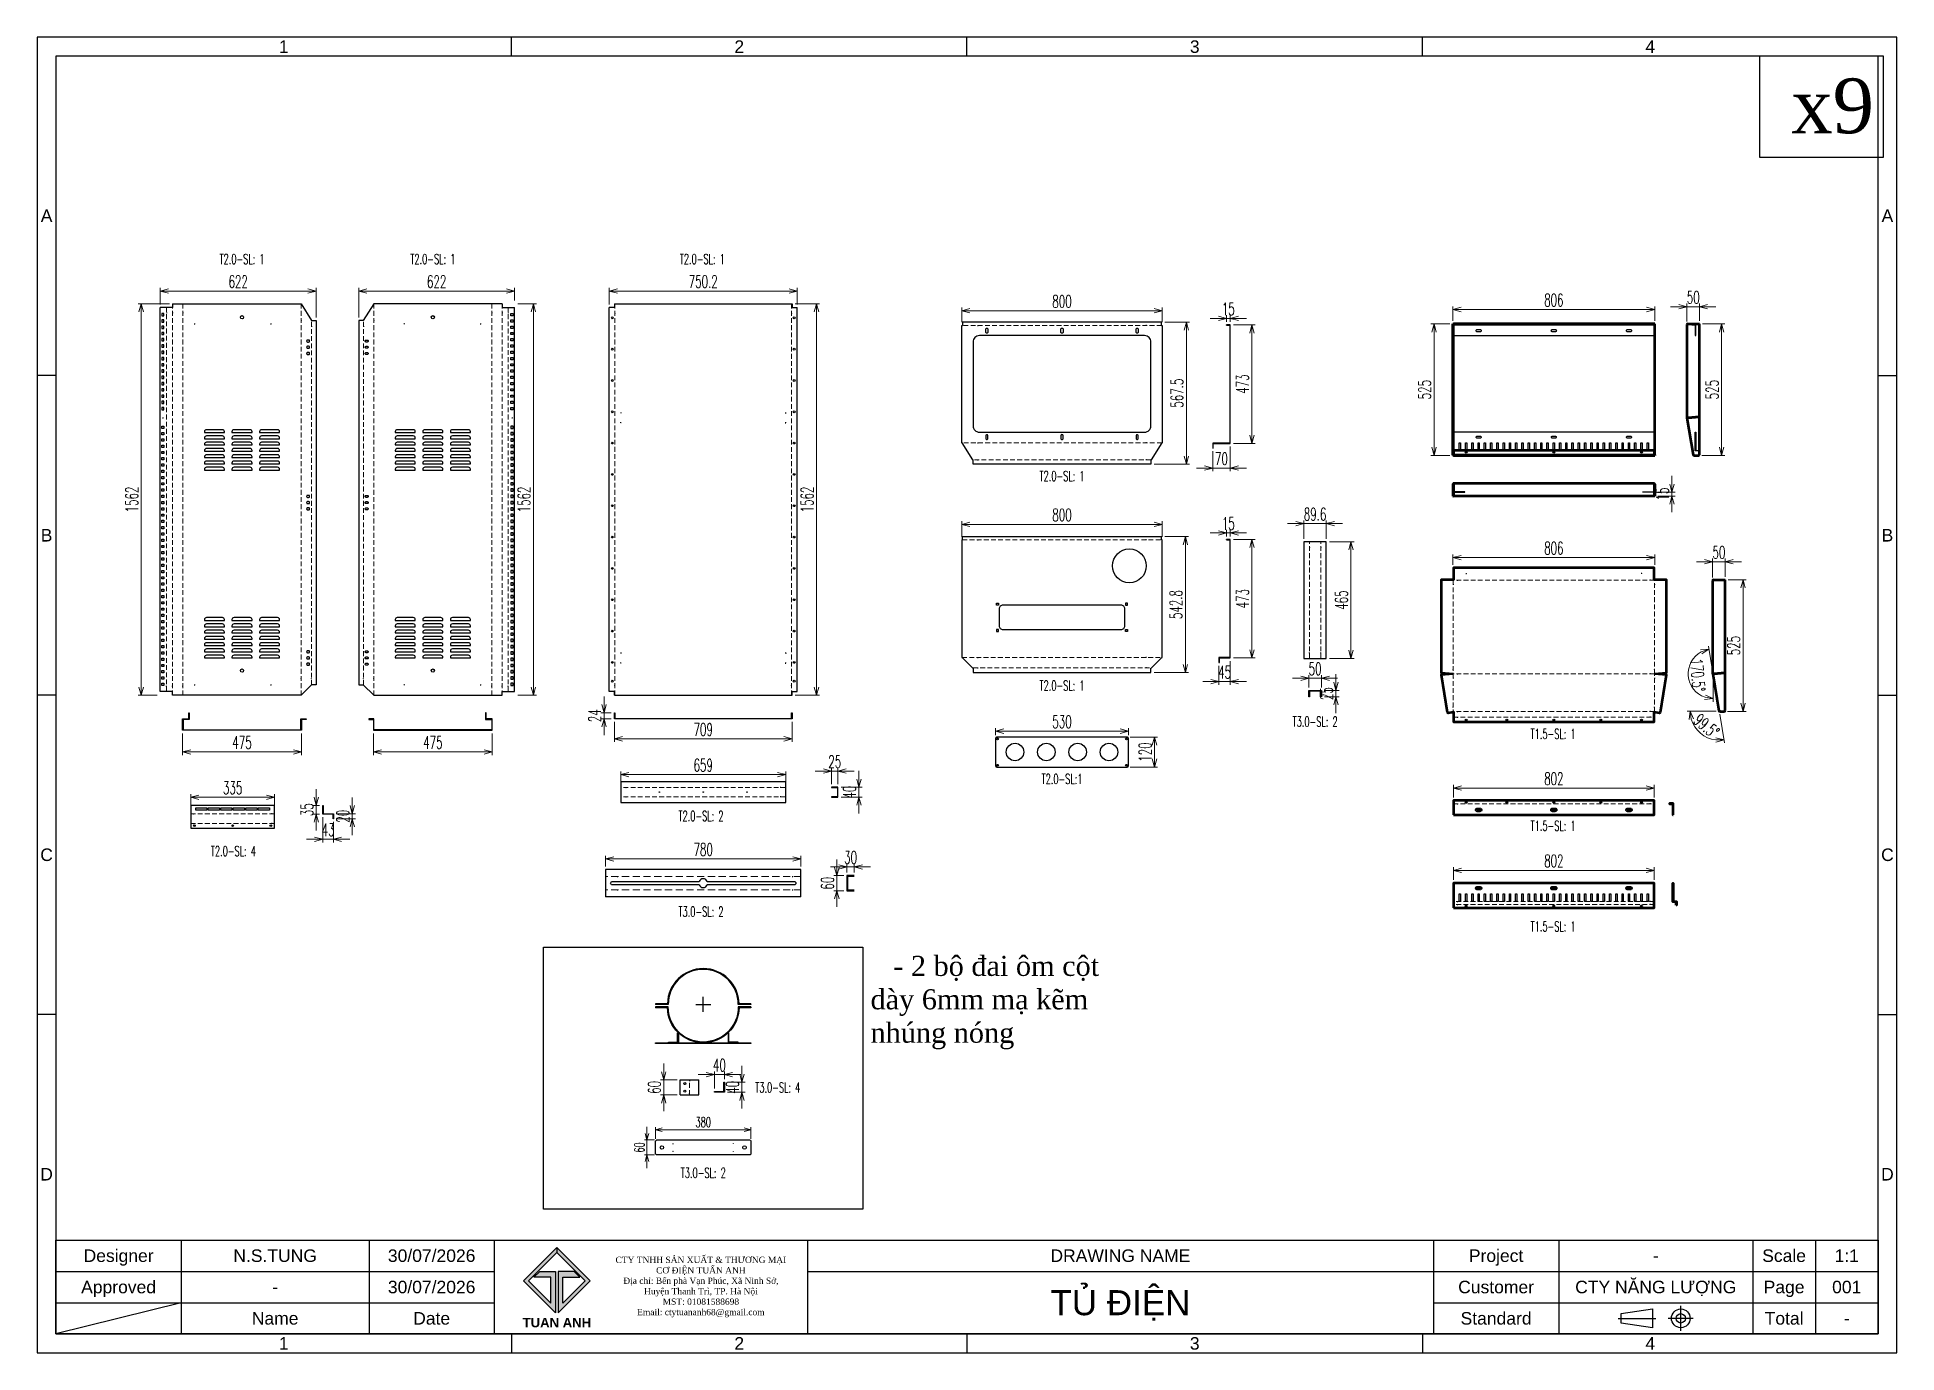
# Model space of a CAD drawing. Header units: millimetres. Extents: x -4798 to 103231, y 23514 to 54248.
# Drawn here: x 2627 to 10052, y 37689 to 42939 of the extents above; entities that cross this region are included whole.
import ezdxf
from ezdxf.enums import TextEntityAlignment as Align

# ---------------------------------------------------------------- set-up
doc = ezdxf.new("R2010")
doc.units = ezdxf.units.MM
doc.header["$LTSCALE"] = 3
doc.linetypes.add('DASHED', pattern=[19.05, 12.7, -6.35])
doc.linetypes.add('HIDDEN', pattern=[9.525, 6.35, -3.175])
for name, color, linetype in [('@.0.DM. NÉT CHÍNH', 7, 'Continuous'), ('@.DM. DẤU', 1, 'Continuous'), ('@.DM. NÉT CHÍNH', 7, 'Continuous'), ('@.TEXT', 7, 'Continuous'), ('@.VISIBLE', 7, 'Continuous'), ('dim', 7, 'Continuous'), ('S-DIM', 7, 'Continuous')]:
    doc.layers.add(name, color=color, linetype=linetype)
doc.layers.add('@.DM. KÍCH THƯỚC', color=8, linetype='Continuous', lineweight=20, transparency=0.2)
for name, color, linetype, lineweight in [('@.DM. NÉT ĐỨT', 8, 'HIDDEN', 9), ('Hidden (ISO)', 7, 'DASHED', 35), ('Visible (ISO)', 7, 'Continuous', 50)]:
    doc.layers.add(name, color=color, linetype=linetype, lineweight=lineweight)
doc.styles.add('Ann_w01', font='romans.shx', dxfattribs={"width": 0.6, "bigfont": 'chineset.shx'})
doc.styles.add('Arial', font='arial.ttf')
doc.styles.add('KT18', font='times.ttf')
doc.dimstyles.new('Dim 01_SC20', dxfattribs={"dimscale": 20, "dimtxt": 2, "dimasz": 1.3, "dimexe": 0.5, "dimexo": 0.5, "dimgap": 0.5, "dimtad": 1, "dimdec": 1, "dimzin": 12, "dimdsep": 46, "dimtxsty": 'Ann_w01', "dimblk": 'OPEN30', "dimcen": 1.5, "dimclrd": 6, "dimclre": 6, "dimclrt": 3, "dimadec": 1, "dimazin": 3, "dimtm": 1e-09, "dimtfac": 1, "dimtdec": 1, "dimtix": 1, "dimtmove": 0, "dimatfit": 3, "dimldrblk": 'OPEN30', "dimfxl": 0, "dimtolj": 1, "dimlwd": 0, "dimlwe": 0, "dimarcsym": 0})
doc.dimstyles.new('Dim 01_SC25', dxfattribs={"dimscale": 25, "dimtxt": 2, "dimasz": 1.3, "dimexe": 0.5, "dimexo": 0.5, "dimgap": 0.5, "dimtad": 1, "dimdec": 1, "dimzin": 12, "dimdsep": 46, "dimtxsty": 'Ann_w01', "dimblk": 'OPEN30', "dimcen": 1.5, "dimclrd": 6, "dimclre": 6, "dimclrt": 3, "dimadec": 1, "dimazin": 3, "dimtm": 1e-09, "dimtfac": 1, "dimtdec": 1, "dimtix": 1, "dimtmove": 0, "dimatfit": 3, "dimldrblk": 'OPEN30', "dimfxl": 0, "dimtolj": 1, "dimlwd": 0, "dimlwe": 0, "dimarcsym": 0})

msp = doc.modelspace()

# ---------------------------------------------------------------- texts
at = {"color": 6, "linetype": 'Continuous', "lineweight": 20, "insert": (5954.33, 39406.05), "char_height": 80, "width": 1012.6256, "attachment_point": 1, "style": 'KT18'}
msp.add_mtext('\\P   - 2 bộ đai ôm cột dày 6mm mạ kẽm nhúng nóng \\P    ', dxfattribs=at)
at = {"layer": '@.0.DM. NÉT CHÍNH', "color": 1, "style": 'KT18'}
msp.add_text('x9', height=218.574, dxfattribs=at).set_placement((9795.87, 42665.06), align=Align.MIDDLE_CENTER)
at = {"layer": 'dim', "color": 2, "style": 'Ann_w01', "width": 0.6}
for s, p in [('T2.0-SL: 1', (3444.78, 42053.58)), ('T2.0-SL: 1', (4206.66, 42053.58)), ('T2.0-SL: 1', (5282.62, 42053.58)), ('T2.0-SL: 1', (6718.78, 41187.57)), ('T2.0-SL: 1', (6718.78, 40351.21)), ('T3.0-SL: 2', (7729.34, 40207.42)), ('T1.5-SL: 1', (8679.57, 40158.57)), ('T2.0-SL:1', (6718.78, 39978.6)), ('T2.0-SL: 2', (5277.28, 39830.9)), ('T1.5-SL: 1', (8679.57, 39792.08)), ('T2.0-SL: 4', (3410.15, 39690.66)), ('T3.0-SL: 2', (5277.28, 39449.18)), ('T1.5-SL: 1', (8679.57, 39390.28)), ('T3.0-SL: 4', (5583.79, 38747.32)), ('T3.0-SL: 2', (5286.33, 38406.73))]:
    msp.add_text(s, height=40, dxfattribs=at).set_placement(p, align=Align.MIDDLE_CENTER)

# ---------------------------------------------------------------- blocks, each defined once
blk = doc.blocks.new('_Open30')
at = {"color": 0, "linetype": 'ByBlock', "lineweight": -2}
for p, q in [((-1, 0.27), (0, 0)), ((0, 0), (-1, -0.27)), ((0, 0), (-1, 0))]:
    blk.add_line(p, q, dxfattribs=at)
blk = doc.blocks.new('*D198')
at = {"layer": '@.DM. KÍCH THƯỚC', "color": 6, "lineweight": 0}
for p, q in [((3207.3, 40160.5), (3207.3, 40073.9)), ((3682.3, 40160.5), (3682.3, 40073.9)), ((3239.8, 40086.4), (3649.8, 40086.4))]:
    blk.add_line(p, q, dxfattribs=at)
at = {"layer": 'Defpoints', "color": 0}
for p in [(3207.3, 40173), (3682.3, 40173), (3682.3, 40086.4)]:
    blk.add_point(p, dxfattribs=at)
at = {"layer": '@.DM. KÍCH THƯỚC', "color": 6, "lineweight": 0, "xscale": 32.5, "yscale": 32.5, "zscale": 32.5, "rotation": 180}
blk.add_blockref('_Open30', (3207.3, 40086.4), dxfattribs=at)
at = {"layer": '@.DM. KÍCH THƯỚC', "color": 6, "lineweight": 0, "xscale": 32.5, "yscale": 32.5, "zscale": 32.5}
blk.add_blockref('_Open30', (3682.3, 40086.4), dxfattribs=at)
at = {"layer": '@.DM. KÍCH THƯỚC', "color": 3, "insert": (3444.8, 40123.9), "char_height": 50, "attachment_point": 5, "style": 'Ann_w01'}
blk.add_mtext('\\A1;475', dxfattribs=at)
blk = doc.blocks.new('*D164')
at = {"layer": '@.DM. KÍCH THƯỚC', "color": 6, "lineweight": 0}
for p, q in [((3154.9, 41874.9), (3029.6, 41874.9)), ((3042.1, 41842.4), (3042.1, 40345.4)), ((3106.1, 40312.9), (3029.6, 40312.9))]:
    blk.add_line(p, q, dxfattribs=at)
at = {"layer": 'Defpoints', "color": 0}
for p in [(3167.4, 41874.9), (3042.1, 40312.9), (3118.6, 40312.9)]:
    blk.add_point(p, dxfattribs=at)
at = {"layer": '@.DM. KÍCH THƯỚC', "color": 6, "lineweight": 0, "xscale": 32.5, "yscale": 32.5, "zscale": 32.5}
for p, rotation in [((3042.1, 41874.9), 90), ((3042.1, 40312.9), 270)]:
    blk.add_blockref('_Open30', p, dxfattribs=dict(at, rotation=rotation))
at = {"layer": '@.DM. KÍCH THƯỚC', "color": 3, "insert": (3004.6, 41093.9), "char_height": 50, "attachment_point": 5, "rotation": 90, "style": 'Ann_w01'}
blk.add_mtext('\\A1;1562', dxfattribs=at)
blk = doc.blocks.new('*D165')
at = {"layer": '@.DM. KÍCH THƯỚC', "color": 6, "lineweight": 0}
for p, q in [((3118.5, 41872.4), (3118.5, 41938.3)), ((3151, 41925.8), (3708, 41925.8)), ((3740.5, 41820.4), (3740.5, 41938.3))]:
    blk.add_line(p, q, dxfattribs=at)
at = {"layer": 'Defpoints', "color": 0}
for p in [(3740.5, 41925.8), (3118.5, 41859.9), (3740.5, 41807.9)]:
    blk.add_point(p, dxfattribs=at)
at = {"layer": '@.DM. KÍCH THƯỚC', "color": 6, "lineweight": 0, "xscale": 32.5, "yscale": 32.5, "zscale": 32.5, "rotation": 180}
blk.add_blockref('_Open30', (3118.5, 41925.8), dxfattribs=at)
at = {"layer": '@.DM. KÍCH THƯỚC', "color": 6, "lineweight": 0, "xscale": 32.5, "yscale": 32.5, "zscale": 32.5}
blk.add_blockref('_Open30', (3740.5, 41925.8), dxfattribs=at)
at = {"layer": '@.DM. KÍCH THƯỚC', "color": 3, "insert": (3429.5, 41963.3), "char_height": 50, "attachment_point": 5, "style": 'Ann_w01'}
blk.add_mtext('\\A1;622', dxfattribs=at)
blk = doc.blocks.new('*D166')
at = {"layer": '@.DM. KÍCH THƯỚC', "color": 6, "lineweight": 0}
for p, q in [((7128.8, 40946), (7223.8, 40946)), ((7211.3, 40913.5), (7211.3, 40435.7)), ((7086.3, 40403.2), (7223.8, 40403.2))]:
    blk.add_line(p, q, dxfattribs=at)
at = {"layer": 'Defpoints', "color": 0}
for p in [(7116.3, 40946), (7073.8, 40403.2), (7211.3, 40403.2)]:
    blk.add_point(p, dxfattribs=at)
at = {"layer": '@.DM. KÍCH THƯỚC', "color": 6, "lineweight": 0, "xscale": 32.5, "yscale": 32.5, "zscale": 32.5}
for p, rotation in [((7211.3, 40946), 90), ((7211.3, 40403.2), 270)]:
    blk.add_blockref('_Open30', p, dxfattribs=dict(at, rotation=rotation))
at = {"layer": '@.DM. KÍCH THƯỚC', "color": 3, "insert": (7173.8, 40674.6), "char_height": 50, "attachment_point": 5, "rotation": 90, "style": 'Ann_w01'}
blk.add_mtext('\\A1;542.8', dxfattribs=at)
blk = doc.blocks.new('*D167')
at = {"layer": '@.DM. KÍCH THƯỚC', "color": 6, "lineweight": 0}
for p, q in [((7403, 40934.4), (7489.7, 40934.4)), ((7477.2, 40901.9), (7477.2, 40493.9)), ((7403, 40461.4), (7489.7, 40461.4))]:
    blk.add_line(p, q, dxfattribs=at)
at = {"layer": 'Defpoints', "color": 0}
for p in [(7390.5, 40934.4), (7390.5, 40461.4), (7477.2, 40461.4)]:
    blk.add_point(p, dxfattribs=at)
at = {"layer": '@.DM. KÍCH THƯỚC', "color": 6, "lineweight": 0, "xscale": 32.5, "yscale": 32.5, "zscale": 32.5}
for p, rotation in [((7477.2, 40934.4), 90), ((7477.2, 40461.4), 270)]:
    blk.add_blockref('_Open30', p, dxfattribs=dict(at, rotation=rotation))
at = {"layer": '@.DM. KÍCH THƯỚC', "color": 3, "insert": (7439.7, 40697.9), "char_height": 50, "attachment_point": 5, "rotation": 90, "style": 'Ann_w01'}
blk.add_mtext('\\A1;473', dxfattribs=at)
blk = doc.blocks.new('*D168')
at = {"layer": '@.DM. KÍCH THƯỚC', "color": 6, "lineweight": 0}
for p, q in [((7403, 41790.7), (7489.7, 41790.7)), ((7477.2, 41758.2), (7477.2, 41350.2)), ((7403, 41317.7), (7489.7, 41317.7))]:
    blk.add_line(p, q, dxfattribs=at)
at = {"layer": 'Defpoints', "color": 0}
for p in [(7390.5, 41790.7), (7390.5, 41317.7), (7477.2, 41317.7)]:
    blk.add_point(p, dxfattribs=at)
at = {"layer": '@.DM. KÍCH THƯỚC', "color": 6, "lineweight": 0, "xscale": 32.5, "yscale": 32.5, "zscale": 32.5}
for p, rotation in [((7477.2, 41790.7), 90), ((7477.2, 41317.7), 270)]:
    blk.add_blockref('_Open30', p, dxfattribs=dict(at, rotation=rotation))
at = {"layer": '@.DM. KÍCH THƯỚC', "color": 3, "insert": (7439.7, 41554.2), "char_height": 50, "attachment_point": 5, "rotation": 90, "style": 'Ann_w01'}
blk.add_mtext('\\A1;473', dxfattribs=at)
blk = doc.blocks.new('*D199')
at = {"layer": '@.DM. KÍCH THƯỚC', "color": 6, "lineweight": 0}
for p, q in [((3969.2, 40160.5), (3969.2, 40073.9)), ((4444.2, 40160.5), (4444.2, 40073.9)), ((4411.7, 40086.4), (4001.7, 40086.4))]:
    blk.add_line(p, q, dxfattribs=at)
at = {"layer": 'Defpoints', "color": 0}
for p in [(3969.2, 40173), (4444.2, 40173), (3969.2, 40086.4)]:
    blk.add_point(p, dxfattribs=at)
at = {"layer": '@.DM. KÍCH THƯỚC', "color": 6, "lineweight": 0, "xscale": 32.5, "yscale": 32.5, "zscale": 32.5, "rotation": 180}
blk.add_blockref('_Open30', (3969.2, 40086.4), dxfattribs=at)
at = {"layer": '@.DM. KÍCH THƯỚC', "color": 6, "lineweight": 0, "xscale": 32.5, "yscale": 32.5, "zscale": 32.5}
blk.add_blockref('_Open30', (4444.2, 40086.4), dxfattribs=at)
at = {"layer": '@.DM. KÍCH THƯỚC', "color": 3, "insert": (4206.7, 40123.9), "char_height": 50, "attachment_point": 5, "style": 'Ann_w01'}
blk.add_mtext('\\A1;475', dxfattribs=at)
blk = doc.blocks.new('*D169')
at = {"layer": '@.DM. KÍCH THƯỚC', "color": 6, "lineweight": 0}
for p, q in [((4545.5, 41874.9), (4620.8, 41874.9)), ((4608.3, 41842.4), (4608.3, 40345.4)), ((4545.5, 40312.9), (4620.8, 40312.9))]:
    blk.add_line(p, q, dxfattribs=at)
at = {"layer": 'Defpoints', "color": 0}
for p in [(4533, 41874.9), (4533, 40312.9), (4608.3, 40312.9)]:
    blk.add_point(p, dxfattribs=at)
at = {"layer": '@.DM. KÍCH THƯỚC', "color": 6, "lineweight": 0, "xscale": 32.5, "yscale": 32.5, "zscale": 32.5}
for p, rotation in [((4608.3, 41874.9), 90), ((4608.3, 40312.9), 270)]:
    blk.add_blockref('_Open30', p, dxfattribs=dict(at, rotation=rotation))
at = {"layer": '@.DM. KÍCH THƯỚC', "color": 3, "insert": (4570.8, 41093.9), "char_height": 50, "attachment_point": 5, "rotation": 90, "style": 'Ann_w01'}
blk.add_mtext('\\A1;1562', dxfattribs=at)
blk = doc.blocks.new('*D170')
at = {"layer": '@.DM. KÍCH THƯỚC', "color": 6, "lineweight": 0}
for p, q in [((3911, 41820.4), (3911, 41938.3)), ((4500.5, 41925.8), (3943.5, 41925.8)), ((4533, 41887.4), (4533, 41938.3))]:
    blk.add_line(p, q, dxfattribs=at)
at = {"layer": 'Defpoints', "color": 0}
for p in [(3911, 41925.8), (3911, 41807.9), (4533, 41874.9)]:
    blk.add_point(p, dxfattribs=at)
at = {"layer": '@.DM. KÍCH THƯỚC', "color": 6, "lineweight": 0, "xscale": 32.5, "yscale": 32.5, "zscale": 32.5, "rotation": 180}
blk.add_blockref('_Open30', (3911, 41925.8), dxfattribs=at)
at = {"layer": '@.DM. KÍCH THƯỚC', "color": 6, "lineweight": 0, "xscale": 32.5, "yscale": 32.5, "zscale": 32.5}
blk.add_blockref('_Open30', (4533, 41925.8), dxfattribs=at)
at = {"layer": '@.DM. KÍCH THƯỚC', "color": 3, "insert": (4222, 41963.3), "char_height": 50, "attachment_point": 5, "style": 'Ann_w01'}
blk.add_mtext('\\A1;622', dxfattribs=at)
blk = doc.blocks.new('Oval-S')
at = {"layer": '@.VISIBLE', "color": 6}
blk.add_lwpolyline([(-2, -4), (2, -4, 0.414214), (6, 0), (6, 0, 0.414214), (2, 4), (-2, 4, 0.414214), (-6, 0), (-6, 0, 0.414214)], format="xyb", close=True, dxfattribs=at)
blk = doc.blocks.new('*D200')
at = {"layer": '@.DM. KÍCH THƯỚC', "color": 6, "lineweight": 0}
for p, q in [((3754.6, 39873.4), (3729, 39873.4)), ((3741.5, 39905.9), (3741.5, 39938.4)), ((3741.5, 39838.4), (3741.5, 39873.4)), ((3754.6, 39838.4), (3729, 39838.4)), ((3741.5, 39805.9), (3741.5, 39773.4))]:
    blk.add_line(p, q, dxfattribs=at)
at = {"layer": 'Defpoints', "color": 0}
for p in [(3741.5, 39873.4), (3767.1, 39873.4), (3767.1, 39838.4)]:
    blk.add_point(p, dxfattribs=at)
at = {"layer": '@.DM. KÍCH THƯỚC', "color": 6, "lineweight": 0, "xscale": 32.5, "yscale": 32.5, "zscale": 32.5}
for p, rotation in [((3741.5, 39873.4), 270), ((3741.5, 39838.4), 90)]:
    blk.add_blockref('_Open30', p, dxfattribs=dict(at, rotation=rotation))
at = {"layer": '@.DM. KÍCH THƯỚC', "color": 3, "insert": (3704, 39855.9), "char_height": 50, "attachment_point": 5, "rotation": 90, "style": 'Ann_w01'}
blk.add_mtext('\\A1;35', dxfattribs=at)
blk = doc.blocks.new('*D201')
at = {"layer": '@.DM. KÍCH THƯỚC', "color": 6, "lineweight": 0}
for p, q in [((3239.8, 39794.7), (3239.8, 39918)), ((3272.3, 39905.5), (3542.3, 39905.5)), ((3574.8, 39794.7), (3574.8, 39918))]:
    blk.add_line(p, q, dxfattribs=at)
at = {"layer": 'Defpoints', "color": 0}
for p in [(3574.8, 39905.5), (3239.8, 39782.2), (3574.8, 39782.2)]:
    blk.add_point(p, dxfattribs=at)
at = {"layer": '@.DM. KÍCH THƯỚC', "color": 6, "lineweight": 0, "xscale": 32.5, "yscale": 32.5, "zscale": 32.5, "rotation": 180}
blk.add_blockref('_Open30', (3239.8, 39905.5), dxfattribs=at)
at = {"layer": '@.DM. KÍCH THƯỚC', "color": 6, "lineweight": 0, "xscale": 32.5, "yscale": 32.5, "zscale": 32.5}
blk.add_blockref('_Open30', (3574.8, 39905.5), dxfattribs=at)
at = {"layer": '@.DM. KÍCH THƯỚC', "color": 3, "insert": (3407.3, 39943), "char_height": 50, "attachment_point": 5, "style": 'Ann_w01'}
blk.add_mtext('\\A1;335', dxfattribs=at)
blk = doc.blocks.new('*D202')
at = {"layer": '@.DM. KÍCH THƯỚC', "color": 6, "lineweight": 0}
for p, q in [((3884.8, 39872.4), (3884.8, 39904.9)), ((3822.6, 39839.9), (3897.3, 39839.9)), ((3822.6, 39819.9), (3897.3, 39819.9)), ((3884.8, 39819.9), (3884.8, 39839.9)), ((3884.8, 39787.4), (3884.8, 39754.9))]:
    blk.add_line(p, q, dxfattribs=at)
at = {"layer": 'Defpoints', "color": 0}
for p in [(3810.1, 39839.9), (3810.1, 39819.9), (3884.8, 39839.9)]:
    blk.add_point(p, dxfattribs=at)
at = {"layer": '@.DM. KÍCH THƯỚC', "color": 6, "lineweight": 0, "xscale": 32.5, "yscale": 32.5, "zscale": 32.5}
for p, rotation in [((3884.8, 39839.9), 270), ((3884.8, 39819.9), 90)]:
    blk.add_blockref('_Open30', p, dxfattribs=dict(at, rotation=rotation))
at = {"layer": '@.DM. KÍCH THƯỚC', "color": 3, "insert": (3847.3, 39829.9), "char_height": 50, "attachment_point": 5, "rotation": 90, "style": 'Ann_w01'}
blk.add_mtext('\\A1;20', dxfattribs=at)
blk = doc.blocks.new('*D171')
at = {"layer": '@.DM. KÍCH THƯỚC', "color": 6, "lineweight": 0}
for p, q in [((3767.1, 39825.9), (3767.1, 39725.3)), ((3810.1, 39807.4), (3810.1, 39725.3)), ((3734.6, 39737.8), (3702.1, 39737.8)), ((3767.1, 39737.8), (3810.1, 39737.8)), ((3842.6, 39737.8), (3875.1, 39737.8))]:
    blk.add_line(p, q, dxfattribs=at)
at = {"layer": 'Defpoints', "color": 0}
for p in [(3767.1, 39838.4), (3810.1, 39819.9), (3810.1, 39737.8)]:
    blk.add_point(p, dxfattribs=at)
at = {"layer": '@.DM. KÍCH THƯỚC', "color": 6, "lineweight": 0, "xscale": 32.5, "yscale": 32.5, "zscale": 32.5}
blk.add_blockref('_Open30', (3767.1, 39737.8), dxfattribs=at)
at = {"layer": '@.DM. KÍCH THƯỚC', "color": 6, "lineweight": 0, "xscale": 32.5, "yscale": 32.5, "zscale": 32.5, "rotation": 180}
blk.add_blockref('_Open30', (3810.1, 39737.8), dxfattribs=at)
at = {"layer": '@.DM. KÍCH THƯỚC', "color": 3, "insert": (3788.6, 39775.3), "char_height": 50, "attachment_point": 5, "style": 'Ann_w01'}
blk.add_mtext('\\A1;43', dxfattribs=at)
blk = doc.blocks.new('*U160')
at = {"layer": '@.DM. NÉT CHÍNH'}
blk.add_lwpolyline([(-4.5, -4.5), (4.5, -4.5), (4.5, 4.5), (-4.5, 4.5)], close=True, dxfattribs=at)
blk = doc.blocks.new('*U150')
at = {"layer": '@.DM. NÉT CHÍNH', "color": 0, "linetype": 'ByBlock', "lineweight": -2}
for p in [(0, 375), (0, 350), (0, 325), (0, 300), (0, 275), (0, 250), (0, 225), (0, 200), (0, 175), (0, 150), (0, 125), (0, 100), (0, 75), (0, 50), (0, 25), (0, 0)]:
    blk.add_blockref('*U160', p, dxfattribs=at)
blk = doc.blocks.new('*U151')
at = {"layer": '@.DM. NÉT CHÍNH'}
blk.add_lwpolyline([(-4.5, -4.5), (4.5, -4.5), (4.5, 4.5), (-4.5, 4.5)], close=True, dxfattribs=at)
blk = doc.blocks.new('*U161')
at = {"layer": '@.DM. NÉT CHÍNH', "color": 0, "linetype": 'ByBlock', "lineweight": -2}
for p in [(0, 375), (0, 350), (0, 325), (0, 300), (0, 275), (0, 250), (0, 225), (0, 200), (0, 175), (0, 150), (0, 125), (0, 100), (0, 75), (0, 50), (0, 25), (0, 0)]:
    blk.add_blockref('*U151', p, dxfattribs=at)
blk = doc.blocks.new('*D209')
at = {"layer": '@.DM. KÍCH THƯỚC', "color": 6, "lineweight": 0}
for p, q in [((9276.5, 41794.7), (9364.9, 41794.7)), ((9352.4, 41762.2), (9352.4, 41302.2)), ((9273.5, 41269.7), (9364.9, 41269.7))]:
    blk.add_line(p, q, dxfattribs=at)
at = {"layer": 'Defpoints', "color": 0}
for p in [(9264, 41794.7), (9261, 41269.7), (9352.4, 41269.7)]:
    blk.add_point(p, dxfattribs=at)
at = {"layer": '@.DM. KÍCH THƯỚC', "color": 6, "lineweight": 0, "xscale": 32.5, "yscale": 32.5, "zscale": 32.5}
for p, rotation in [((9352.4, 41794.7), 90), ((9352.4, 41269.7), 270)]:
    blk.add_blockref('_Open30', p, dxfattribs=dict(at, rotation=rotation))
at = {"layer": '@.DM. KÍCH THƯỚC', "color": 3, "insert": (9314.9, 41532.2), "char_height": 50, "attachment_point": 5, "rotation": 90, "style": 'Ann_w01'}
blk.add_mtext('\\A1;525', dxfattribs=at)
blk = doc.blocks.new('*D210')
at = {"layer": '@.DM. KÍCH THƯỚC', "color": 6, "lineweight": 0}
for p, q in [((9181.5, 41862.9), (9149, 41862.9)), ((9214, 41804.2), (9214, 41875.4)), ((9214, 41862.9), (9264, 41862.9)), ((9264, 41807.2), (9264, 41875.4)), ((9296.5, 41862.9), (9329, 41862.9))]:
    blk.add_line(p, q, dxfattribs=at)
at = {"layer": 'Defpoints', "color": 0}
for p in [(9264, 41862.9), (9214, 41791.7), (9264, 41794.7)]:
    blk.add_point(p, dxfattribs=at)
at = {"layer": '@.DM. KÍCH THƯỚC', "color": 6, "lineweight": 0, "xscale": 32.5, "yscale": 32.5, "zscale": 32.5}
blk.add_blockref('_Open30', (9214, 41862.9), dxfattribs=at)
at = {"layer": '@.DM. KÍCH THƯỚC', "color": 6, "lineweight": 0, "xscale": 32.5, "yscale": 32.5, "zscale": 32.5, "rotation": 180}
blk.add_blockref('_Open30', (9264, 41862.9), dxfattribs=at)
at = {"layer": '@.DM. KÍCH THƯỚC', "color": 3, "insert": (9239, 41900.4), "char_height": 50, "attachment_point": 5, "style": 'Ann_w01'}
blk.add_mtext('\\A1;50', dxfattribs=at)
blk = doc.blocks.new('*D211')
at = {"layer": '@.DM. KÍCH THƯỚC', "color": 6, "lineweight": 0}
for p, q in [((9379.2, 40773.3), (9450.8, 40773.3)), ((9438.3, 40740.8), (9438.3, 40280.8)), ((9376.2, 40248.3), (9450.8, 40248.3))]:
    blk.add_line(p, q, dxfattribs=at)
at = {"layer": 'Defpoints', "color": 0}
for p in [(9366.7, 40773.3), (9363.7, 40248.3), (9438.3, 40248.3)]:
    blk.add_point(p, dxfattribs=at)
at = {"layer": '@.DM. KÍCH THƯỚC', "color": 6, "lineweight": 0, "xscale": 32.5, "yscale": 32.5, "zscale": 32.5}
for p, rotation in [((9438.3, 40773.3), 90), ((9438.3, 40248.3), 270)]:
    blk.add_blockref('_Open30', p, dxfattribs=dict(at, rotation=rotation))
at = {"layer": '@.DM. KÍCH THƯỚC', "color": 3, "insert": (9400.8, 40510.8), "char_height": 50, "attachment_point": 5, "rotation": 90, "style": 'Ann_w01'}
blk.add_mtext('\\A1;525', dxfattribs=at)
blk = doc.blocks.new('*D212')
at = {"layer": '@.DM. KÍCH THƯỚC', "color": 6, "lineweight": 0}
for p, q in [((9284.2, 40845.5), (9251.7, 40845.5)), ((9316.7, 40782.8), (9316.7, 40858)), ((9316.7, 40845.5), (9366.7, 40845.5)), ((9366.7, 40785.8), (9366.7, 40858)), ((9399.2, 40845.5), (9431.7, 40845.5))]:
    blk.add_line(p, q, dxfattribs=at)
at = {"layer": 'Defpoints', "color": 0}
for p in [(9366.7, 40845.5), (9316.7, 40770.3), (9366.7, 40773.3)]:
    blk.add_point(p, dxfattribs=at)
at = {"layer": '@.DM. KÍCH THƯỚC', "color": 6, "lineweight": 0, "xscale": 32.5, "yscale": 32.5, "zscale": 32.5}
blk.add_blockref('_Open30', (9316.7, 40845.5), dxfattribs=at)
at = {"layer": '@.DM. KÍCH THƯỚC', "color": 6, "lineweight": 0, "xscale": 32.5, "yscale": 32.5, "zscale": 32.5, "rotation": 180}
blk.add_blockref('_Open30', (9366.7, 40845.5), dxfattribs=at)
at = {"layer": '@.DM. KÍCH THƯỚC', "color": 3, "insert": (9341.7, 40883), "char_height": 50, "attachment_point": 5, "style": 'Ann_w01'}
blk.add_mtext('\\A1;50', dxfattribs=at)
blk = doc.blocks.new('*D213')
at = {"layer": '@.DM. KÍCH THƯỚC', "color": 6, "lineweight": 0}
for p, q in [((9330.5, 40249.8), (9214.3, 40249.8)), ((9345, 40237.5), (9364.1, 40122.9))]:
    blk.add_line(p, q, dxfattribs=at)
blk.add_arc((9343, 40249.8), 116.2, 196.08022, 263.3821, dxfattribs=at)
at = {"layer": 'Defpoints', "color": 0}
for p in [(9318.2, 40398.3), (9342.8, 40251.1), (9344.5, 40249.8), (9363.7, 40249.8), (9245.7, 40186.3)]:
    blk.add_point(p, dxfattribs=at)
at = {"layer": '@.DM. KÍCH THƯỚC', "color": 6, "lineweight": 0, "xscale": 32.5, "yscale": 32.5, "zscale": 32.5}
for p, rotation in [((9226.8, 40249.8), 98.04011105746105), ((9362.1, 40135.2), 1.42221115055948)]:
    blk.add_blockref('_Open30', p, dxfattribs=dict(at, rotation=rotation))
at = {"layer": '@.DM. KÍCH THƯỚC', "color": 3, "insert": (9292.1, 40189.8), "char_height": 50, "attachment_point": 5, "rotation": 319.73116, "style": 'Ann_w01'}
blk.add_mtext('\\A1;99.5\\M+2A258', dxfattribs=at)
blk = doc.blocks.new('*D214')
at = {"layer": '@.DM. KÍCH THƯỚC', "color": 6, "lineweight": 0}
for p, q in [((9316.2, 40410.8), (9299.8, 40508.6)), ((9318.2, 40386), (9318.2, 40286.8))]:
    blk.add_line(p, q, dxfattribs=at)
blk.add_arc((9318.2, 40398.5), 99.2, 118.3215, 251.14082, dxfattribs=at)
at = {"layer": 'Defpoints', "color": 0}
for p in [(9318.2, 40770.3), (9227.4, 40438.3), (9318.2, 40398.6), (9318.2, 40398.3), (9342.8, 40251.1)]:
    blk.add_point(p, dxfattribs=at)
at = {"layer": '@.DM. KÍCH THƯỚC', "color": 6, "lineweight": 0, "xscale": 32.5, "yscale": 32.5, "zscale": 32.5}
for p, rotation in [((9301.9, 40496.3), 18.89191140995096), ((9318.2, 40299.3), 350.5704107980765)]:
    blk.add_blockref('_Open30', p, dxfattribs=dict(at, rotation=rotation))
at = {"layer": '@.DM. KÍCH THƯỚC', "color": 3, "insert": (9256.7, 40393.4), "char_height": 50, "attachment_point": 5, "rotation": 274.73116, "style": 'Ann_w01'}
blk.add_mtext('\\A1;170.5\\M+2A258', dxfattribs=at)
blk = doc.blocks.new('*D172')
at = {"layer": '@.DM. KÍCH THƯỚC', "color": 6, "lineweight": 0}
for p, q in [((8279.6, 40833), (8279.6, 40874.5)), ((9053.1, 40862), (8312.1, 40862)), ((9085.6, 40833), (9085.6, 40874.5))]:
    blk.add_line(p, q, dxfattribs=at)
at = {"layer": 'Defpoints', "color": 0}
for p in [(8279.6, 40862), (8279.6, 40820.5), (9085.6, 40820.5)]:
    blk.add_point(p, dxfattribs=at)
at = {"layer": '@.DM. KÍCH THƯỚC', "color": 6, "lineweight": 0, "xscale": 32.5, "yscale": 32.5, "zscale": 32.5, "rotation": 180}
blk.add_blockref('_Open30', (8279.6, 40862), dxfattribs=at)
at = {"layer": '@.DM. KÍCH THƯỚC', "color": 6, "lineweight": 0, "xscale": 32.5, "yscale": 32.5, "zscale": 32.5}
blk.add_blockref('_Open30', (9085.6, 40862), dxfattribs=at)
at = {"layer": '@.DM. KÍCH THƯỚC', "color": 3, "insert": (8682.6, 40899.5), "char_height": 50, "attachment_point": 5, "style": 'Ann_w01'}
blk.add_mtext('\\A1;806', dxfattribs=at)
blk = doc.blocks.new('*D215')
at = {"layer": '@.DM. KÍCH THƯỚC', "color": 6, "lineweight": 0}
for p, q in [((8279.6, 41807.2), (8279.6, 41864.6)), ((8312.1, 41852.1), (9053.1, 41852.1)), ((9085.6, 41807.2), (9085.6, 41864.6))]:
    blk.add_line(p, q, dxfattribs=at)
at = {"layer": 'Defpoints', "color": 0}
for p in [(9085.6, 41852.1), (8279.6, 41794.7), (9085.6, 41794.7)]:
    blk.add_point(p, dxfattribs=at)
at = {"layer": '@.DM. KÍCH THƯỚC', "color": 6, "lineweight": 0, "xscale": 32.5, "yscale": 32.5, "zscale": 32.5, "rotation": 180}
blk.add_blockref('_Open30', (8279.6, 41852.1), dxfattribs=at)
at = {"layer": '@.DM. KÍCH THƯỚC', "color": 6, "lineweight": 0, "xscale": 32.5, "yscale": 32.5, "zscale": 32.5}
blk.add_blockref('_Open30', (9085.6, 41852.1), dxfattribs=at)
at = {"layer": '@.DM. KÍCH THƯỚC', "color": 3, "insert": (8682.6, 41889.6), "char_height": 50, "attachment_point": 5, "style": 'Ann_w01'}
blk.add_mtext('\\A1;806', dxfattribs=at)
blk = doc.blocks.new('*D216')
at = {"layer": '@.DM. KÍCH THƯỚC', "color": 6, "lineweight": 0}
for p, q in [((8267.1, 41794.7), (8191.6, 41794.7)), ((8204.1, 41762.2), (8204.1, 41302.2)), ((8267.1, 41269.7), (8191.6, 41269.7))]:
    blk.add_line(p, q, dxfattribs=at)
at = {"layer": 'Defpoints', "color": 0}
for p in [(8279.6, 41794.7), (8204.1, 41269.7), (8279.6, 41269.7)]:
    blk.add_point(p, dxfattribs=at)
at = {"layer": '@.DM. KÍCH THƯỚC', "color": 6, "lineweight": 0, "xscale": 32.5, "yscale": 32.5, "zscale": 32.5}
for p, rotation in [((8204.1, 41794.7), 90), ((8204.1, 41269.7), 270)]:
    blk.add_blockref('_Open30', p, dxfattribs=dict(at, rotation=rotation))
at = {"layer": '@.DM. KÍCH THƯỚC', "color": 3, "insert": (8166.6, 41532.2), "char_height": 50, "attachment_point": 5, "rotation": 90, "style": 'Ann_w01'}
blk.add_mtext('\\A1;525', dxfattribs=at)
blk = doc.blocks.new('*D217')
at = {"layer": '@.DM. KÍCH THƯỚC', "color": 6, "lineweight": 0}
for p, q in [((9154.1, 41155.3), (9154.1, 41187.8)), ((9096.1, 41122.8), (9166.6, 41122.8)), ((9098.1, 41107.8), (9166.6, 41107.8)), ((9154.1, 41122.8), (9154.1, 41107.8)), ((9154.1, 41075.3), (9154.1, 41042.8))]:
    blk.add_line(p, q, dxfattribs=at)
at = {"layer": 'Defpoints', "color": 0}
for p in [(9083.6, 41122.8), (9085.6, 41107.8), (9154.1, 41107.8)]:
    blk.add_point(p, dxfattribs=at)
at = {"layer": '@.DM. KÍCH THƯỚC', "color": 6, "lineweight": 0, "xscale": 32.5, "yscale": 32.5, "zscale": 32.5}
for p, rotation in [((9154.1, 41122.8), 270), ((9154.1, 41107.8), 90)]:
    blk.add_blockref('_Open30', p, dxfattribs=dict(at, rotation=rotation))
at = {"layer": '@.DM. KÍCH THƯỚC', "color": 3, "insert": (9116.6, 41115.3), "char_height": 50, "attachment_point": 5, "rotation": 90, "style": 'Ann_w01'}
blk.add_mtext('\\A1;15', dxfattribs=at)
blk = doc.blocks.new('*D226')
at = {"layer": '@.DM. KÍCH THƯỚC', "color": 6, "lineweight": 0}
for p, q in [((8281.6, 39575.5), (8281.6, 39626.4)), ((9051.1, 39613.9), (8314.1, 39613.9)), ((9083.6, 39575.5), (9083.6, 39626.4))]:
    blk.add_line(p, q, dxfattribs=at)
at = {"layer": 'Defpoints', "color": 0}
for p in [(8281.6, 39613.9), (8281.6, 39563), (9083.6, 39563)]:
    blk.add_point(p, dxfattribs=at)
at = {"layer": '@.DM. KÍCH THƯỚC', "color": 6, "lineweight": 0, "xscale": 32.5, "yscale": 32.5, "zscale": 32.5, "rotation": 180}
blk.add_blockref('_Open30', (8281.6, 39613.9), dxfattribs=at)
at = {"layer": '@.DM. KÍCH THƯỚC', "color": 6, "lineweight": 0, "xscale": 32.5, "yscale": 32.5, "zscale": 32.5}
blk.add_blockref('_Open30', (9083.6, 39613.9), dxfattribs=at)
at = {"layer": '@.DM. KÍCH THƯỚC', "color": 3, "insert": (8682.6, 39651.4), "char_height": 50, "attachment_point": 5, "style": 'Ann_w01'}
blk.add_mtext('\\A1;802', dxfattribs=at)
blk = doc.blocks.new('*D227')
at = {"layer": '@.DM. KÍCH THƯỚC', "color": 6, "lineweight": 0}
for p, q in [((8281.6, 39905), (8281.6, 39954.6)), ((9083.6, 39905), (9083.6, 39954.6)), ((8314.1, 39942.1), (9051.1, 39942.1))]:
    blk.add_line(p, q, dxfattribs=at)
at = {"layer": 'Defpoints', "color": 0}
for p in [(8281.6, 39892.5), (9083.6, 39942.1), (9083.6, 39892.5)]:
    blk.add_point(p, dxfattribs=at)
at = {"layer": '@.DM. KÍCH THƯỚC', "color": 6, "lineweight": 0, "xscale": 32.5, "yscale": 32.5, "zscale": 32.5, "rotation": 180}
blk.add_blockref('_Open30', (8281.6, 39942.1), dxfattribs=at)
at = {"layer": '@.DM. KÍCH THƯỚC', "color": 6, "lineweight": 0, "xscale": 32.5, "yscale": 32.5, "zscale": 32.5}
blk.add_blockref('_Open30', (9083.6, 39942.1), dxfattribs=at)
at = {"layer": '@.DM. KÍCH THƯỚC', "color": 3, "insert": (8682.6, 39979.6), "char_height": 50, "attachment_point": 5, "style": 'Ann_w01'}
blk.add_mtext('\\A1;802', dxfattribs=at)
blk = doc.blocks.new('*D229')
at = {"layer": '@.DM. KÍCH THƯỚC', "color": 6, "lineweight": 0}
for p, q in [((4931.8, 40206.5), (4931.8, 40126.2)), ((5640.8, 40206.5), (5640.8, 40126.2)), ((4964.3, 40138.7), (5608.3, 40138.7))]:
    blk.add_line(p, q, dxfattribs=at)
at = {"layer": 'Defpoints', "color": 0}
for p in [(4931.8, 40219), (5640.8, 40219), (5640.8, 40138.7)]:
    blk.add_point(p, dxfattribs=at)
at = {"layer": '@.DM. KÍCH THƯỚC', "color": 6, "lineweight": 0, "xscale": 32.5, "yscale": 32.5, "zscale": 32.5, "rotation": 180}
blk.add_blockref('_Open30', (4931.8, 40138.7), dxfattribs=at)
at = {"layer": '@.DM. KÍCH THƯỚC', "color": 6, "lineweight": 0, "xscale": 32.5, "yscale": 32.5, "zscale": 32.5}
blk.add_blockref('_Open30', (5640.8, 40138.7), dxfattribs=at)
at = {"layer": '@.DM. KÍCH THƯỚC', "color": 3, "insert": (5286.3, 40176.2), "char_height": 50, "attachment_point": 5, "style": 'Ann_w01'}
blk.add_mtext('\\A1;709', dxfattribs=at)
blk = doc.blocks.new('*D230')
at = {"layer": '@.DM. KÍCH THƯỚC', "color": 6, "lineweight": 0}
for p, q in [((4890.4, 40275.5), (4890.4, 40308)), ((4919.3, 40243), (4877.9, 40243)), ((4919.3, 40219), (4877.9, 40219)), ((4890.4, 40243), (4890.4, 40219)), ((4890.4, 40186.5), (4890.4, 40154))]:
    blk.add_line(p, q, dxfattribs=at)
at = {"layer": 'Defpoints', "color": 0}
for p in [(4890.4, 40219), (4931.8, 40243), (4931.8, 40219)]:
    blk.add_point(p, dxfattribs=at)
at = {"layer": '@.DM. KÍCH THƯỚC', "color": 6, "lineweight": 0, "xscale": 32.5, "yscale": 32.5, "zscale": 32.5}
for p, rotation in [((4890.4, 40243), 270), ((4890.4, 40219), 90)]:
    blk.add_blockref('_Open30', p, dxfattribs=dict(at, rotation=rotation))
at = {"layer": '@.DM. KÍCH THƯỚC', "color": 3, "insert": (4852.9, 40231), "char_height": 50, "attachment_point": 5, "rotation": 90, "style": 'Ann_w01'}
blk.add_mtext('\\A1;24', dxfattribs=at)
blk = doc.blocks.new('*D179')
at = {"layer": '@.DM. KÍCH THƯỚC', "color": 6, "lineweight": 0}
for p, q in [((5653.3, 41874.9), (5751, 41874.9)), ((5738.5, 41842.4), (5738.5, 40345.4)), ((5653.3, 40312.9), (5751, 40312.9))]:
    blk.add_line(p, q, dxfattribs=at)
at = {"layer": 'Defpoints', "color": 0}
for p in [(5640.8, 41874.9), (5640.8, 40312.9), (5738.5, 40312.9)]:
    blk.add_point(p, dxfattribs=at)
at = {"layer": '@.DM. KÍCH THƯỚC', "color": 6, "lineweight": 0, "xscale": 32.5, "yscale": 32.5, "zscale": 32.5}
for p, rotation in [((5738.5, 41874.9), 90), ((5738.5, 40312.9), 270)]:
    blk.add_blockref('_Open30', p, dxfattribs=dict(at, rotation=rotation))
at = {"layer": '@.DM. KÍCH THƯỚC', "color": 3, "insert": (5701, 41093.9), "char_height": 50, "attachment_point": 5, "rotation": 90, "style": 'Ann_w01'}
blk.add_mtext('\\A1;1562', dxfattribs=at)
blk = doc.blocks.new('*D231')
at = {"layer": '@.DM. KÍCH THƯỚC', "color": 6, "lineweight": 0}
for p, q in [((7343, 41816.8), (7310.5, 41816.8)), ((7375.5, 41803.2), (7375.5, 41829.3)), ((7375.5, 41816.8), (7390.5, 41816.8)), ((7390.5, 41803.2), (7390.5, 41829.3)), ((7423, 41816.8), (7455.5, 41816.8))]:
    blk.add_line(p, q, dxfattribs=at)
at = {"layer": 'Defpoints', "color": 0}
for p in [(7390.5, 41816.8), (7375.5, 41790.7), (7390.5, 41790.7)]:
    blk.add_point(p, dxfattribs=at)
at = {"layer": '@.DM. KÍCH THƯỚC', "color": 6, "lineweight": 0, "xscale": 32.5, "yscale": 32.5, "zscale": 32.5}
blk.add_blockref('_Open30', (7375.5, 41816.8), dxfattribs=at)
at = {"layer": '@.DM. KÍCH THƯỚC', "color": 6, "lineweight": 0, "xscale": 32.5, "yscale": 32.5, "zscale": 32.5, "rotation": 180}
blk.add_blockref('_Open30', (7390.5, 41816.8), dxfattribs=at)
at = {"layer": '@.DM. KÍCH THƯỚC', "color": 3, "insert": (7383, 41854.3), "char_height": 50, "attachment_point": 5, "style": 'Ann_w01'}
blk.add_mtext('\\A1;15', dxfattribs=at)
blk = doc.blocks.new('*D232')
at = {"layer": '@.DM. KÍCH THƯỚC', "color": 6, "lineweight": 0}
for p, q in [((7343, 40960.5), (7310.5, 40960.5)), ((7375.5, 40946.9), (7375.5, 40973)), ((7375.5, 40960.5), (7390.5, 40960.5)), ((7390.5, 40946.9), (7390.5, 40973)), ((7423, 40960.5), (7455.5, 40960.5))]:
    blk.add_line(p, q, dxfattribs=at)
at = {"layer": 'Defpoints', "color": 0}
for p in [(7375.5, 40934.4), (7390.5, 40960.5), (7390.5, 40934.4)]:
    blk.add_point(p, dxfattribs=at)
at = {"layer": '@.DM. KÍCH THƯỚC', "color": 6, "lineweight": 0, "xscale": 32.5, "yscale": 32.5, "zscale": 32.5}
blk.add_blockref('_Open30', (7375.5, 40960.5), dxfattribs=at)
at = {"layer": '@.DM. KÍCH THƯỚC', "color": 6, "lineweight": 0, "xscale": 32.5, "yscale": 32.5, "zscale": 32.5, "rotation": 180}
blk.add_blockref('_Open30', (7390.5, 40960.5), dxfattribs=at)
at = {"layer": '@.DM. KÍCH THƯỚC', "color": 3, "insert": (7383, 40998), "char_height": 50, "attachment_point": 5, "style": 'Ann_w01'}
blk.add_mtext('\\A1;15', dxfattribs=at)
blk = doc.blocks.new('*D233')
at = {"layer": '@.DM. KÍCH THƯỚC', "color": 6, "lineweight": 0}
for p, q in [((7128.8, 41802), (7227.9, 41802)), ((7215.4, 41769.5), (7215.4, 41267)), ((7086.3, 41234.5), (7227.9, 41234.5))]:
    blk.add_line(p, q, dxfattribs=at)
at = {"layer": 'Defpoints', "color": 0}
for p in [(7116.3, 41802), (7073.8, 41234.5), (7215.4, 41234.5)]:
    blk.add_point(p, dxfattribs=at)
at = {"layer": '@.DM. KÍCH THƯỚC', "color": 6, "lineweight": 0, "xscale": 32.5, "yscale": 32.5, "zscale": 32.5}
for p, rotation in [((7215.4, 41802), 90), ((7215.4, 41234.5), 270)]:
    blk.add_blockref('_Open30', p, dxfattribs=dict(at, rotation=rotation))
at = {"layer": '@.DM. KÍCH THƯỚC', "color": 3, "insert": (7177.9, 41518.3), "char_height": 50, "attachment_point": 5, "rotation": 90, "style": 'Ann_w01'}
blk.add_mtext('\\A1;567.5', dxfattribs=at)
blk = doc.blocks.new('*D234')
at = {"layer": '@.DM. KÍCH THƯỚC', "color": 6, "lineweight": 0}
for p, q in [((5908, 39978.5), (5908, 40011)), ((5836.4, 39946), (5920.5, 39946)), ((5836.4, 39906), (5920.5, 39906)), ((5908, 39946), (5908, 39906)), ((5908, 39873.5), (5908, 39841))]:
    blk.add_line(p, q, dxfattribs=at)
at = {"layer": 'Defpoints', "color": 0}
for p in [(5823.9, 39946), (5823.9, 39906), (5908, 39906)]:
    blk.add_point(p, dxfattribs=at)
at = {"layer": '@.DM. KÍCH THƯỚC', "color": 6, "lineweight": 0, "xscale": 32.5, "yscale": 32.5, "zscale": 32.5}
for p, rotation in [((5908, 39946), 270), ((5908, 39906), 90)]:
    blk.add_blockref('_Open30', p, dxfattribs=dict(at, rotation=rotation))
at = {"layer": '@.DM. KÍCH THƯỚC', "color": 3, "insert": (5870.5, 39926), "char_height": 50, "attachment_point": 5, "rotation": 90, "style": 'Ann_w01'}
blk.add_mtext('\\A1;40', dxfattribs=at)
blk = doc.blocks.new('*D235')
at = {"layer": '@.DM. KÍCH THƯỚC', "color": 6, "lineweight": 0}
for p, q in [((5798.9, 39958.5), (5798.9, 40022.5)), ((5823.9, 39958.5), (5823.9, 40022.5)), ((5766.4, 40010), (5733.9, 40010)), ((5798.9, 40010), (5823.9, 40010)), ((5856.4, 40010), (5888.9, 40010))]:
    blk.add_line(p, q, dxfattribs=at)
at = {"layer": 'Defpoints', "color": 0}
for p in [(5823.9, 40010), (5798.9, 39946), (5823.9, 39946)]:
    blk.add_point(p, dxfattribs=at)
at = {"layer": '@.DM. KÍCH THƯỚC', "color": 6, "lineweight": 0, "xscale": 32.5, "yscale": 32.5, "zscale": 32.5}
blk.add_blockref('_Open30', (5798.9, 40010), dxfattribs=at)
at = {"layer": '@.DM. KÍCH THƯỚC', "color": 6, "lineweight": 0, "xscale": 32.5, "yscale": 32.5, "zscale": 32.5, "rotation": 180}
blk.add_blockref('_Open30', (5823.9, 40010), dxfattribs=at)
at = {"layer": '@.DM. KÍCH THƯỚC', "color": 3, "insert": (5811.4, 40047.5), "char_height": 50, "attachment_point": 5, "style": 'Ann_w01'}
blk.add_mtext('\\A1;25', dxfattribs=at)
blk = doc.blocks.new('*D236')
at = {"layer": '@.DM. KÍCH THƯỚC', "color": 6, "lineweight": 0}
for p, q in [((4956.8, 39896.9), (4956.8, 40008.6)), ((5583.3, 39996.1), (4989.3, 39996.1)), ((5615.8, 39896.9), (5615.8, 40008.6))]:
    blk.add_line(p, q, dxfattribs=at)
at = {"layer": 'Defpoints', "color": 0}
for p in [(4956.8, 39996.1), (4956.8, 39884.4), (5615.8, 39884.4)]:
    blk.add_point(p, dxfattribs=at)
at = {"layer": '@.DM. KÍCH THƯỚC', "color": 6, "lineweight": 0, "xscale": 32.5, "yscale": 32.5, "zscale": 32.5, "rotation": 180}
blk.add_blockref('_Open30', (4956.8, 39996.1), dxfattribs=at)
at = {"layer": '@.DM. KÍCH THƯỚC', "color": 6, "lineweight": 0, "xscale": 32.5, "yscale": 32.5, "zscale": 32.5}
blk.add_blockref('_Open30', (5615.8, 39996.1), dxfattribs=at)
at = {"layer": '@.DM. KÍCH THƯỚC', "color": 3, "insert": (5286.3, 40033.6), "char_height": 50, "attachment_point": 5, "style": 'Ann_w01'}
blk.add_mtext('\\A1;659', dxfattribs=at)
blk = doc.blocks.new('*D237')
at = {"layer": '@.DM. KÍCH THƯỚC', "color": 6, "lineweight": 0}
for p, q in [((6318.8, 41801.2), (6318.8, 41859.5)), ((6351.3, 41847), (7086.3, 41847)), ((7118.8, 41801.2), (7118.8, 41859.5))]:
    blk.add_line(p, q, dxfattribs=at)
at = {"layer": 'Defpoints', "color": 0}
for p in [(7118.8, 41847), (6318.8, 41788.7), (7118.8, 41788.7)]:
    blk.add_point(p, dxfattribs=at)
at = {"layer": '@.DM. KÍCH THƯỚC', "color": 6, "lineweight": 0, "xscale": 32.5, "yscale": 32.5, "zscale": 32.5, "rotation": 180}
blk.add_blockref('_Open30', (6318.8, 41847), dxfattribs=at)
at = {"layer": '@.DM. KÍCH THƯỚC', "color": 6, "lineweight": 0, "xscale": 32.5, "yscale": 32.5, "zscale": 32.5}
blk.add_blockref('_Open30', (7118.8, 41847), dxfattribs=at)
at = {"layer": '@.DM. KÍCH THƯỚC', "color": 3, "insert": (6718.8, 41884.5), "char_height": 50, "attachment_point": 5, "style": 'Ann_w01'}
blk.add_mtext('\\A1;800', dxfattribs=at)
blk = doc.blocks.new('*U162')
at = {"color": 2}
blk.add_lwpolyline([(32, 5.5), (-32, 5.5, 0.414214), (-40, -2.5), (-40, -5.5), (40, -5.5), (40, -2.5, 0.414214)], format="xyb", close=True, dxfattribs=at)
blk = doc.blocks.new('*U163')
at = {"color": 0, "linetype": 'ByBlock', "lineweight": -2}
for p in [(0, 150), (110, 150), (220, 150), (0, 125), (0, 100), (0, 75), (110, 125), (110, 100), (110, 75), (220, 125), (220, 100), (220, 75), (0, 50), (0, 25), (0, 0), (110, 50), (110, 25), (110, 0), (220, 50), (220, 25), (220, 0)]:
    blk.add_blockref('*U162', p, dxfattribs=at)
blk = doc.blocks.new('*U156')
at = {"color": 2}
blk.add_lwpolyline([(32, 5.5), (-32, 5.5, 0.414214), (-40, -2.5), (-40, -5.5), (40, -5.5), (40, -2.5, 0.414214)], format="xyb", close=True, dxfattribs=at)
blk = doc.blocks.new('*U143')
at = {"color": 0, "linetype": 'ByBlock', "lineweight": -2}
for p in [(0, 150), (110, 150), (220, 150), (0, 125), (0, 100), (0, 75), (110, 125), (110, 100), (110, 75), (220, 125), (220, 100), (220, 75), (0, 50), (0, 25), (0, 0), (110, 50), (110, 25), (110, 0), (220, 50), (220, 25), (220, 0)]:
    blk.add_blockref('*U156', p, dxfattribs=at)
blk = doc.blocks.new('*U146')
at = {"color": 2}
blk.add_lwpolyline([(32, 5.5), (-32, 5.5, 0.414214), (-40, -2.5), (-40, -5.5), (40, -5.5), (40, -2.5, 0.414214)], format="xyb", close=True, dxfattribs=at)
blk = doc.blocks.new('*U147')
at = {"color": 0, "linetype": 'ByBlock', "lineweight": -2}
for p in [(0, 150), (110, 150), (220, 150), (0, 125), (0, 100), (0, 75), (110, 125), (110, 100), (110, 75), (220, 125), (220, 100), (220, 75), (0, 50), (0, 25), (0, 0), (110, 50), (110, 25), (110, 0), (220, 50), (220, 25), (220, 0)]:
    blk.add_blockref('*U146', p, dxfattribs=at)
blk = doc.blocks.new('*U154')
at = {"color": 2}
blk.add_lwpolyline([(32, 5.5), (-32, 5.5, 0.414214), (-40, -2.5), (-40, -5.5), (40, -5.5), (40, -2.5, 0.414214)], format="xyb", close=True, dxfattribs=at)
blk = doc.blocks.new('*U155')
at = {"color": 0, "linetype": 'ByBlock', "lineweight": -2}
for p in [(0, 150), (110, 150), (220, 150), (0, 125), (0, 100), (0, 75), (110, 125), (110, 100), (110, 75), (220, 125), (220, 100), (220, 75), (0, 50), (0, 25), (0, 0), (110, 50), (110, 25), (110, 0), (220, 50), (220, 25), (220, 0)]:
    blk.add_blockref('*U154', p, dxfattribs=at)
blk = doc.blocks.new('*U141')
at = {"layer": '@.DM. NÉT CHÍNH', "color": 6}
blk.add_lwpolyline([(-2.5, 15), (2.5, 15), (2.5, -15), (-2.5, -15)], close=True, dxfattribs=at)
blk = doc.blocks.new('*U142')
at = {"layer": '@.VISIBLE', "color": 0, "linetype": 'ByBlock', "lineweight": -2}
for p in [(0, 0), (25, 0), (50, 0), (75, 0), (100, 0), (125, 0), (150, 0), (175, 0), (200, 0), (225, 0), (250, 0), (275, 0), (300, 0), (325, 0), (350, 0), (375, 0), (400, 0), (425, 0), (450, 0), (475, 0), (500, 0), (525, 0), (550, 0), (575, 0), (600, 0), (625, 0), (650, 0), (675, 0), (700, 0), (725, 0), (750, 0)]:
    blk.add_blockref('*U141', p, dxfattribs=at)
blk = doc.blocks.new('*U159')
at = {"layer": '@.DM. NÉT CHÍNH', "color": 6}
blk.add_lwpolyline([(-2.5, 15), (2.5, 15), (2.5, -15), (-2.5, -15)], close=True, dxfattribs=at)
blk = doc.blocks.new('*U144')
at = {"layer": '@.VISIBLE', "color": 0, "linetype": 'ByBlock', "lineweight": -2}
for p in [(0, 0), (25, 0), (50, 0), (75, 0), (100, 0), (125, 0), (150, 0), (175, 0), (200, 0), (225, 0), (250, 0), (275, 0), (300, 0), (325, 0), (350, 0), (375, 0), (400, 0), (425, 0), (450, 0), (475, 0), (500, 0), (525, 0), (550, 0), (575, 0), (600, 0), (625, 0), (650, 0), (675, 0), (700, 0), (725, 0), (750, 0)]:
    blk.add_blockref('*U159', p, dxfattribs=at)
blk = doc.blocks.new('*U152')
at = {"layer": '@.DM. NÉT CHÍNH'}
blk.add_lwpolyline([(-22.5, 4.5), (22.5, 4.5), (22.5, -4.5), (-22.5, -4.5)], close=True, dxfattribs=at)
blk = doc.blocks.new('*U153')
at = {"layer": '@.VISIBLE', "color": 0, "linetype": 'ByBlock', "lineweight": -2}
for p in [(0, 0), (50, 0), (100, 0), (150, 0), (200, 0), (250, 0)]:
    blk.add_blockref('*U152', p, dxfattribs=at)
blk = doc.blocks.new('*D223')
at = {"layer": '@.DM. KÍCH THƯỚC', "color": 6, "lineweight": 0}
for p, q in [((4896.3, 39629.3), (4896.3, 39671.9)), ((5643.8, 39659.4), (4928.8, 39659.4)), ((5676.3, 39629.3), (5676.3, 39671.9))]:
    blk.add_line(p, q, dxfattribs=at)
at = {"layer": 'Defpoints', "color": 0}
for p in [(4896.3, 39659.4), (4896.3, 39616.8), (5676.3, 39616.8)]:
    blk.add_point(p, dxfattribs=at)
at = {"layer": '@.DM. KÍCH THƯỚC', "color": 6, "lineweight": 0, "xscale": 32.5, "yscale": 32.5, "zscale": 32.5, "rotation": 180}
blk.add_blockref('_Open30', (4896.3, 39659.4), dxfattribs=at)
at = {"layer": '@.DM. KÍCH THƯỚC', "color": 6, "lineweight": 0, "xscale": 32.5, "yscale": 32.5, "zscale": 32.5}
blk.add_blockref('_Open30', (5676.3, 39659.4), dxfattribs=at)
at = {"layer": '@.DM. KÍCH THƯỚC', "color": 3, "insert": (5286.3, 39696.9), "char_height": 50, "attachment_point": 5, "style": 'Ann_w01'}
blk.add_mtext('\\A1;780', dxfattribs=at)
blk = doc.blocks.new('*D224')
at = {"layer": '@.DM. KÍCH THƯỚC', "color": 6, "lineweight": 0}
for p, q in [((5827.1, 39627.6), (5794.6, 39627.6)), ((5859.6, 39605.3), (5859.6, 39640.1)), ((5859.6, 39627.6), (5889.6, 39627.6)), ((5889.6, 39605.3), (5889.6, 39640.1)), ((5922.1, 39627.6), (5954.6, 39627.6))]:
    blk.add_line(p, q, dxfattribs=at)
at = {"layer": 'Defpoints', "color": 0}
for p in [(5859.6, 39592.8), (5889.6, 39627.6), (5889.6, 39592.8)]:
    blk.add_point(p, dxfattribs=at)
at = {"layer": '@.DM. KÍCH THƯỚC', "color": 6, "lineweight": 0, "xscale": 32.5, "yscale": 32.5, "zscale": 32.5}
blk.add_blockref('_Open30', (5859.6, 39627.6), dxfattribs=at)
at = {"layer": '@.DM. KÍCH THƯỚC', "color": 6, "lineweight": 0, "xscale": 32.5, "yscale": 32.5, "zscale": 32.5, "rotation": 180}
blk.add_blockref('_Open30', (5889.6, 39627.6), dxfattribs=at)
at = {"layer": '@.DM. KÍCH THƯỚC', "color": 3, "insert": (5874.6, 39665.1), "char_height": 50, "attachment_point": 5, "style": 'Ann_w01'}
blk.add_mtext('\\A1;30', dxfattribs=at)
blk = doc.blocks.new('*D225')
at = {"layer": '@.DM. KÍCH THƯỚC', "color": 6, "lineweight": 0}
for p, q in [((5819.7, 39625.3), (5819.7, 39657.8)), ((5847.1, 39592.8), (5807.2, 39592.8)), ((5819.7, 39592.8), (5819.7, 39532.8)), ((5847.1, 39532.8), (5807.2, 39532.8)), ((5819.7, 39500.3), (5819.7, 39467.8))]:
    blk.add_line(p, q, dxfattribs=at)
at = {"layer": 'Defpoints', "color": 0}
for p in [(5859.6, 39592.8), (5819.7, 39532.8), (5859.6, 39532.8)]:
    blk.add_point(p, dxfattribs=at)
at = {"layer": '@.DM. KÍCH THƯỚC', "color": 6, "lineweight": 0, "xscale": 32.5, "yscale": 32.5, "zscale": 32.5}
for p, rotation in [((5819.7, 39592.8), 270), ((5819.7, 39532.8), 90)]:
    blk.add_blockref('_Open30', p, dxfattribs=dict(at, rotation=rotation))
at = {"layer": '@.DM. KÍCH THƯỚC', "color": 3, "insert": (5782.2, 39562.8), "char_height": 50, "attachment_point": 5, "rotation": 90, "style": 'Ann_w01'}
blk.add_mtext('\\A1;60', dxfattribs=at)
blk = doc.blocks.new('*D246')
at = {"layer": '@.DM. KÍCH THƯỚC', "color": 6, "lineweight": 0}
for p, q in [((5128.7, 38810.3), (5128.7, 38842.8)), ((5181.8, 38777.8), (5116.2, 38777.8)), ((5128.7, 38777.8), (5128.7, 38717.8)), ((5181.8, 38717.8), (5116.2, 38717.8)), ((5128.7, 38685.3), (5128.7, 38652.8))]:
    blk.add_line(p, q, dxfattribs=at)
at = {"layer": 'Defpoints', "color": 0}
for p in [(5194.3, 38777.8), (5128.7, 38717.8), (5194.3, 38717.8)]:
    blk.add_point(p, dxfattribs=at)
at = {"layer": '@.DM. KÍCH THƯỚC', "color": 6, "lineweight": 0, "xscale": 32.5, "yscale": 32.5, "zscale": 32.5}
for p, rotation in [((5128.7, 38777.8), 270), ((5128.7, 38717.8), 90)]:
    blk.add_blockref('_Open30', p, dxfattribs=dict(at, rotation=rotation))
at = {"layer": '@.DM. KÍCH THƯỚC', "color": 3, "insert": (5091.2, 38747.8), "char_height": 50, "attachment_point": 5, "rotation": 90, "style": 'Ann_w01'}
blk.add_mtext('\\A1;60', dxfattribs=at)
blk = doc.blocks.new('*D247')
at = {"layer": '@.DM. KÍCH THƯỚC', "color": 6, "lineweight": 0}
for p, q in [((5440.8, 38800.7), (5440.8, 38833.2)), ((5383.5, 38768.2), (5453.3, 38768.2)), ((5440.8, 38728.2), (5440.8, 38768.2)), ((5383.5, 38728.2), (5453.3, 38728.2)), ((5440.8, 38695.7), (5440.8, 38663.2))]:
    blk.add_line(p, q, dxfattribs=at)
at = {"layer": 'Defpoints', "color": 0}
for p in [(5371, 38768.2), (5440.8, 38768.2), (5371, 38728.2)]:
    blk.add_point(p, dxfattribs=at)
at = {"layer": '@.DM. KÍCH THƯỚC', "color": 6, "lineweight": 0, "xscale": 32.5, "yscale": 32.5, "zscale": 32.5}
for p, rotation in [((5440.8, 38768.2), 270), ((5440.8, 38728.2), 90)]:
    blk.add_blockref('_Open30', p, dxfattribs=dict(at, rotation=rotation))
at = {"layer": '@.DM. KÍCH THƯỚC', "color": 3, "insert": (5403.3, 38748.2), "char_height": 50, "attachment_point": 5, "rotation": 90, "style": 'Ann_w01'}
blk.add_mtext('\\A1;40', dxfattribs=at)
blk = doc.blocks.new('*D248')
at = {"layer": 'Defpoints', "color": 0}
for p in [(5476.3, 38579.1), (5096.3, 38533.1), (5476.3, 38533.1)]:
    blk.add_point(p, dxfattribs=at)
at = {"layer": 'dim', "color": 6, "lineweight": 0}
for p, q in [((5096.3, 38543.1), (5096.3, 38589.1)), ((5122.3, 38579.1), (5450.3, 38579.1)), ((5476.3, 38543.1), (5476.3, 38589.1))]:
    blk.add_line(p, q, dxfattribs=at)
at = {"layer": 'dim', "color": 6, "lineweight": 0, "xscale": 26, "yscale": 26, "zscale": 26, "rotation": 180}
blk.add_blockref('_Open30', (5096.3, 38579.1), dxfattribs=at)
at = {"layer": 'dim', "color": 6, "lineweight": 0, "xscale": 26, "yscale": 26, "zscale": 26}
blk.add_blockref('_Open30', (5476.3, 38579.1), dxfattribs=at)
at = {"layer": 'dim', "color": 3, "insert": (5286.3, 38609.1), "char_height": 40, "attachment_point": 5, "style": 'Ann_w01'}
blk.add_mtext('\\A1;380', dxfattribs=at)
blk = doc.blocks.new('*D249')
at = {"layer": 'Defpoints', "color": 0}
for p in [(5101.3, 38538.1), (5061.5, 38478.1), (5101.3, 38478.1)]:
    blk.add_point(p, dxfattribs=at)
at = {"layer": 'dim', "color": 6, "lineweight": 0}
for p, q in [((5091.3, 38538.1), (5051.5, 38538.1)), ((5061.5, 38564.1), (5061.5, 38590.1)), ((5061.5, 38538.1), (5061.5, 38478.1)), ((5091.3, 38478.1), (5051.5, 38478.1)), ((5061.5, 38452.1), (5061.5, 38426.1))]:
    blk.add_line(p, q, dxfattribs=at)
at = {"layer": 'dim', "color": 6, "lineweight": 0, "xscale": 26, "yscale": 26, "zscale": 26}
for p, rotation in [((5061.5, 38538.1), 270), ((5061.5, 38478.1), 90)]:
    blk.add_blockref('_Open30', p, dxfattribs=dict(at, rotation=rotation))
at = {"layer": 'dim', "color": 3, "insert": (5031.5, 38508.1), "char_height": 40, "attachment_point": 5, "rotation": 90, "style": 'Ann_w01'}
blk.add_mtext('\\A1;60', dxfattribs=at)
blk = doc.blocks.new('A$C7074bf0e')
at = {"layer": '@.DM. NÉT CHÍNH'}
for p, q in [((0, 159), (0, 156)), ((25, 156), (25, 159)), ((355, 156), (355, 159)), ((380, 159), (380, 156)), ((0, 146), (0, 143)), ((25, 143), (25, 146)), ((355, 143), (355, 146)), ((380, 146), (380, 143)), ((25, 0), (25, 3)), ((355, 0), (355, 3))]:
    blk.add_line(p, q, dxfattribs=at)
at = {"layer": '@.DM. NÉT CHÍNH', "color": 6}
for p, q in [((160, 156), (220, 156)), ((190, 126), (190, 186))]:
    blk.add_line(p, q, dxfattribs=at)
at = {"layer": '@.DM. NÉT CHÍNH'}
for points in [[(380, 159), (333, 159, 0.979236), (47, 159), (0, 159)], [(380, 156), (330, 156, 1), (50, 156), (0, 156)], [(380, 146), (330, 146, -1), (50, 146), (0, 146)], [(380, 143), (333, 143, -0.979236), (47, 143), (0, 143)]]:
    blk.add_lwpolyline(points, format="xyb", dxfattribs=at)
for points in [[(0, 3), (380, 3), (380, 0), (0, 0)], [(50.8, 6), (87.8, 6), (87.8, 43), (90.8, 43), (90.8, 3), (50.8, 3)], [(329.2, 6), (292.2, 6), (292.2, 43), (289.2, 43), (289.2, 3), (329.2, 3)]]:
    blk.add_lwpolyline(points, close=True, dxfattribs=at)
blk = doc.blocks.new('*U148')
blk.add_lwpolyline([(-4.5, 4.5), (4.5, 4.5), (4.5, -4.5), (-4.5, -4.5)], close=True)
blk = doc.blocks.new('*U149')
at = {"color": 0, "linetype": 'ByBlock', "lineweight": -2}
for p in [(0, 1025), (0, 1000), (0, 975), (0, 950), (0, 925), (0, 900), (0, 875), (0, 850), (0, 825), (0, 800), (0, 775), (0, 750), (0, 725), (0, 700), (0, 675), (0, 650), (0, 625), (0, 600), (0, 575), (0, 550), (0, 525), (0, 500), (0, 475), (0, 450), (0, 425), (0, 400), (0, 375), (0, 350), (0, 325), (0, 300), (0, 275), (0, 250), (0, 225), (0, 200), (0, 175), (0, 150), (0, 125), (0, 100), (0, 75), (0, 50), (0, 25), (0, 0)]:
    blk.add_blockref('*U148', p, dxfattribs=at)
blk = doc.blocks.new('*U157')
blk.add_lwpolyline([(-4.5, 4.5), (4.5, 4.5), (4.5, -4.5), (-4.5, -4.5)], close=True)
blk = doc.blocks.new('*U158')
at = {"color": 0, "linetype": 'ByBlock', "lineweight": -2}
for p in [(0, 1025), (0, 1000), (0, 975), (0, 950), (0, 925), (0, 900), (0, 875), (0, 850), (0, 825), (0, 800), (0, 775), (0, 750), (0, 725), (0, 700), (0, 675), (0, 650), (0, 625), (0, 600), (0, 575), (0, 550), (0, 525), (0, 500), (0, 475), (0, 450), (0, 425), (0, 400), (0, 375), (0, 350), (0, 325), (0, 300), (0, 275), (0, 250), (0, 225), (0, 200), (0, 175), (0, 150), (0, 125), (0, 100), (0, 75), (0, 50), (0, 25), (0, 0)]:
    blk.add_blockref('*U157', p, dxfattribs=at)
blk = doc.blocks.new('Standard ISO')
at = {"color": 6}
for p, q in [((-6, 0), (0, 0)), ((6, 0), (2, 0)), ((4, -2), (4, 2))]:
    blk.add_line(p, q, dxfattribs=at)
blk.add_lwpolyline([(-0.5, 1.5), (-0.5, -1.5), (-5.5, -0.75), (-5.5, 0.75), (-0.5, 1.5)])
for radius in [1.5, 0.75]:
    blk.add_circle((4, 0), radius)
blk = doc.blocks.new('A$C4dbb82d6')
at = {"layer": '@.VISIBLE'}
h = blk.add_hatch(color=30, dxfattribs=at)
h.dxf.hatch_style = 1
h.paths.add_polyline_path([(0.21, 4.97), (3.62, 1.56), (3.62, 5.97), (1.92, 5.97), (1.3, 5.35), (3.12, 5.35), (3.12, 2.59), (0.74, 4.97), (3.75, 7.98), (3.75, 8.51)])
h = blk.add_hatch(color=150, dxfattribs=at)
h.dxf.hatch_style = 1
h.paths.add_polyline_path([(6.76, 4.97), (4.37, 2.59), (4.37, 5.35), (6.2, 5.35), (5.58, 5.97), (3.88, 5.97), (3.88, 1.56), (7.29, 4.97), (3.75, 8.51), (3.75, 7.98)])
at = {"layer": '@.VISIBLE', "color": 30}
blk.add_lwpolyline([(3.62, 5.97), (3.62, 1.56), (0.21, 4.97), (3.75, 8.51), (3.75, 7.98), (0.74, 4.97), (3.12, 2.59), (3.12, 5.35), (1.3, 5.35), (1.92, 5.97)], close=True, dxfattribs=at)
at = {"layer": '@.VISIBLE', "color": 150}
blk.add_lwpolyline([(3.88, 5.97), (3.88, 1.56), (7.29, 4.97), (3.75, 8.51), (3.75, 7.98), (6.76, 4.97), (4.37, 2.59), (4.37, 5.35), (6.2, 5.35), (5.58, 5.97)], close=True, dxfattribs=at)
at = {"layer": '@.VISIBLE', "color": 30, "insert": (3.75, 0.51), "char_height": 1, "attachment_point": 5, "style": 'Ann_w01'}
blk.add_mtext_dynamic_manual_height_columns('{\\fArial|b1|i0|c0|p34;\\W1;TUAN ANH}', width=7.5, gutter_width=49.6, heights=[0], dxfattribs=at)
blk = doc.blocks.new('KHUNG BAN VE (Made by Tung)')
at = {"layer": '@.VISIBLE', "color": 8}
for p, q in [((75.75, 207), (75.75, 210)), ((148.5, 207), (148.5, 210)), ((221.25, 207), (221.25, 210)), ((3, 156), (0, 156)), ((294, 156), (297, 156)), ((3, 105), (0, 105)), ((294, 105), (297, 105)), ((3, 54), (0, 54)), ((294, 54), (297, 54)), ((23, 18), (23, 3)), ((53, 18), (53, 3)), ((73, 18), (73, 3)), ((123, 18), (123, 3)), ((223, 18), (223, 3)), ((243, 18), (243, 3)), ((274, 18), (274, 3)), ((284, 18), (284, 3)), ((3, 13), (73, 13)), ((123, 13), (294, 13)), ((3, 8), (73, 8)), ((23, 8), (3, 3)), ((223, 8), (294, 8)), ((75.75, 3), (75.75, 0)), ((148.5, 3), (148.5, 0)), ((221.25, 3), (221.25, 0))]:
    blk.add_line(p, q, dxfattribs=at)
for points in [[(0, 0), (297, 0), (297, 210), (0, 210)], [(3, 3), (294, 3), (294, 207), (3, 207)], [(3, 18), (294, 18), (294, 3), (3, 3)]]:
    blk.add_lwpolyline(points, close=True, dxfattribs=at)
at = {"xscale": 1.5, "yscale": 1.5, "zscale": 1.5}
blk.add_blockref('A$C4dbb82d6', (77.375, 4.041), dxfattribs=at)
blk.add_blockref('Standard ISO', (258.5, 5.5))
at = {"layer": '@.TEXT', "color": 1, "style": 'Arial'}
for s, p in [('1', (39.375, 208.5)), ('2', (112.125, 208.5)), ('3', (184.875, 208.5)), ('4', (257.625, 208.5)), ('A', (1.5, 181.5)), ('A', (295.5, 181.5)), ('B', (1.5, 130.5)), ('B', (295.5, 130.5)), ('C', (1.5, 79.5)), ('C', (295.5, 79.5)), ('D', (1.5, 28.5)), ('D', (295.5, 28.5)), ('30/07/2026', (63, 15.5)), ('30/07/2026', (63, 10.5)), ('1', (39.375, 1.5)), ('2', (112.125, 1.5)), ('3', (184.875, 1.5)), ('4', (257.625, 1.5))]:
    blk.add_text(s, height=2, dxfattribs=at).set_placement(p, align=Align.MIDDLE_CENTER)
at = {"layer": '@.TEXT', "color": 2, "style": 'Arial'}
for s, p in [('Designer', (13, 15.5)), ('DRAWING NAME', (173, 15.5)), ('Project', (233, 15.5)), ('Scale', (279, 15.5)), ('Approved', (13, 10.5)), ('Customer', (233, 10.5)), ('Page', (279, 10.5)), ('Name', (38, 5.5)), ('Date', (63, 5.5)), ('Standard', (233, 5.5)), ('Total', (279, 5.5))]:
    blk.add_text(s, height=2, dxfattribs=at).set_placement(p, align=Align.MIDDLE_CENTER)
at = {"layer": '@.TEXT', "color": 1, "style": 'Arial'}
for tag, height, p in [('DESIGNER_NAME', 2, (38, 15.5)), ('PROJECT_CODE', 2, (258.5, 15.5)), ('SCALE', 2, (289, 15.5)), ('APPROVED_NAME', 2, (38, 10.5)), ('DRAWING_NAME', 4, (173, 8)), ('CUSTOMER_NAME', 2, (258.5, 10.5)), ('PAGE', 2, (289, 10.5)), ('TOTAL', 2, (289, 5.5))]:
    blk.add_attdef(tag, text='', height=height, dxfattribs=at).set_placement(p, align=Align.MIDDLE_CENTER)
at = {"layer": '@.VISIBLE', "color": 30, "insert": (106, 10.5), "char_height": 1, "attachment_point": 5, "style": 'Ann_w01'}
blk.add_mtext_dynamic_manual_height_columns('{\\fTimes New Roman|b0|i0|c0|p18;\\W1;CTY TNHH SẢN XUẤT & THƯƠNG MẠI CƠ ĐIỆN TUẤN ANH\\PĐịa chỉ: Bến phà Vạn Phúc, Xã Ninh Sở, Huyện Thanh Trì, TP. Hà Nội\\PMST: 01081588698\\PEmail: ctytuananh68@gmail.com}', width=28.70976, gutter_width=99.197, heights=[0], dxfattribs=at)
blk = doc.blocks.new('*D257')
at = {"layer": '@.DM. KÍCH THƯỚC', "color": 6, "lineweight": 0}
for p, q in [((7812.8, 40364.3), (7812.8, 40396.8)), ((7766.8, 40331.8), (7825.3, 40331.8)), ((7812.8, 40331.8), (7812.8, 40306.8)), ((7766.8, 40306.8), (7825.3, 40306.8)), ((7812.8, 40274.3), (7812.8, 40241.8))]:
    blk.add_line(p, q, dxfattribs=at)
at = {"layer": 'Defpoints', "color": 0}
for p in [(7754.3, 40331.8), (7754.3, 40306.8), (7812.8, 40306.8)]:
    blk.add_point(p, dxfattribs=at)
at = {"layer": '@.DM. KÍCH THƯỚC', "color": 6, "lineweight": 0, "xscale": 32.5, "yscale": 32.5, "zscale": 32.5}
for p, rotation in [((7812.8, 40331.8), 270), ((7812.8, 40306.8), 90)]:
    blk.add_blockref('_Open30', p, dxfattribs=dict(at, rotation=rotation))
at = {"layer": '@.DM. KÍCH THƯỚC', "color": 3, "insert": (7775.3, 40319.3), "char_height": 50, "attachment_point": 5, "rotation": 90, "style": 'Ann_w01'}
blk.add_mtext('\\A1;25', dxfattribs=at)
blk = doc.blocks.new('*D258')
at = {"layer": '@.DM. KÍCH THƯỚC', "color": 6, "lineweight": 0}
for p, q in [((7704.3, 40344.3), (7704.3, 40393)), ((7754.3, 40344.3), (7754.3, 40393)), ((7671.8, 40380.5), (7639.3, 40380.5)), ((7754.3, 40380.5), (7704.3, 40380.5)), ((7786.8, 40380.5), (7819.3, 40380.5))]:
    blk.add_line(p, q, dxfattribs=at)
at = {"layer": 'Defpoints', "color": 0}
for p in [(7704.3, 40380.5), (7704.3, 40331.8), (7754.3, 40331.8)]:
    blk.add_point(p, dxfattribs=at)
at = {"layer": '@.DM. KÍCH THƯỚC', "color": 6, "lineweight": 0, "xscale": 32.5, "yscale": 32.5, "zscale": 32.5}
blk.add_blockref('_Open30', (7704.3, 40380.5), dxfattribs=at)
at = {"layer": '@.DM. KÍCH THƯỚC', "color": 6, "lineweight": 0, "xscale": 32.5, "yscale": 32.5, "zscale": 32.5, "rotation": 180}
blk.add_blockref('_Open30', (7754.3, 40380.5), dxfattribs=at)
at = {"layer": '@.DM. KÍCH THƯỚC', "color": 3, "insert": (7729.3, 40418), "char_height": 50, "attachment_point": 5, "style": 'Ann_w01'}
blk.add_mtext('\\A1;50', dxfattribs=at)
blk = doc.blocks.new('*D270')
at = {"layer": 'Defpoints', "color": 0}
for p in [(5661.4, 41925.8), (4911.2, 41859.9), (5661.4, 41859.9)]:
    blk.add_point(p, dxfattribs=at)
at = {"layer": 'S-DIM', "color": 6, "lineweight": 0}
for p, q in [((4911.2, 41872.4), (4911.2, 41938.3)), ((4943.7, 41925.8), (5628.9, 41925.8)), ((5661.4, 41872.4), (5661.4, 41938.3))]:
    blk.add_line(p, q, dxfattribs=at)
at = {"layer": 'S-DIM', "color": 6, "lineweight": 0, "xscale": 32.5, "yscale": 32.5, "zscale": 32.5, "rotation": 180}
blk.add_blockref('_Open30', (4911.2, 41925.8), dxfattribs=at)
at = {"layer": 'S-DIM', "color": 6, "lineweight": 0, "xscale": 32.5, "yscale": 32.5, "zscale": 32.5}
blk.add_blockref('_Open30', (5661.4, 41925.8), dxfattribs=at)
at = {"layer": 'S-DIM', "color": 3, "insert": (5286.3, 41963.3), "char_height": 50, "attachment_point": 5, "style": 'Ann_w01'}
blk.add_mtext('\\A1;750.2', dxfattribs=at)
blk = doc.blocks.new('*D271')
at = {"layer": 'Defpoints', "color": 0}
for p in [(5371, 38798.9), (5371, 38768.2), (5331, 38731.2)]:
    blk.add_point(p, dxfattribs=at)
at = {"layer": 'S-DIM', "color": 6, "lineweight": 0}
for p, q in [((5298.5, 38798.9), (5266, 38798.9)), ((5331, 38743.7), (5331, 38811.4)), ((5331, 38798.9), (5371, 38798.9)), ((5371, 38780.7), (5371, 38811.4)), ((5403.5, 38798.9), (5436, 38798.9))]:
    blk.add_line(p, q, dxfattribs=at)
at = {"layer": 'S-DIM', "color": 6, "lineweight": 0, "xscale": 32.5, "yscale": 32.5, "zscale": 32.5}
blk.add_blockref('_Open30', (5331, 38798.9), dxfattribs=at)
at = {"layer": 'S-DIM', "color": 6, "lineweight": 0, "xscale": 32.5, "yscale": 32.5, "zscale": 32.5, "rotation": 180}
blk.add_blockref('_Open30', (5371, 38798.9), dxfattribs=at)
at = {"layer": 'S-DIM', "color": 3, "insert": (5351, 38836.4), "char_height": 50, "attachment_point": 5, "style": 'Ann_w01'}
blk.add_mtext('\\A1;40', dxfattribs=at)
blk = doc.blocks.new('*D309')
at = {"layer": 'Defpoints', "color": 0}
for p in [(6983.8, 40169.4), (6453.8, 40141), (6983.8, 40141)]:
    blk.add_point(p, dxfattribs=at)
at = {"layer": 'S-DIM', "color": 6, "lineweight": 0}
for p, q in [((6453.8, 40153.5), (6453.8, 40181.9)), ((6486.3, 40169.4), (6951.3, 40169.4)), ((6983.8, 40153.5), (6983.8, 40181.9))]:
    blk.add_line(p, q, dxfattribs=at)
at = {"layer": 'S-DIM', "color": 6, "lineweight": 0, "xscale": 32.5, "yscale": 32.5, "zscale": 32.5, "rotation": 180}
blk.add_blockref('_Open30', (6453.8, 40169.4), dxfattribs=at)
at = {"layer": 'S-DIM', "color": 6, "lineweight": 0, "xscale": 32.5, "yscale": 32.5, "zscale": 32.5}
blk.add_blockref('_Open30', (6983.8, 40169.4), dxfattribs=at)
at = {"layer": 'S-DIM', "color": 3, "insert": (6718.8, 40206.9), "char_height": 50, "attachment_point": 5, "style": 'Ann_w01'}
blk.add_mtext('\\A1;530', dxfattribs=at)
blk = doc.blocks.new('*D310')
at = {"layer": 'Defpoints', "color": 0}
for p in [(7320.5, 41299.2), (7390.5, 41317.7), (7320.5, 41219.1)]:
    blk.add_point(p, dxfattribs=at)
at = {"layer": 'S-DIM', "color": 6, "lineweight": 0}
for p, q in [((7320.5, 41286.7), (7320.5, 41206.6)), ((7390.5, 41305.2), (7390.5, 41206.6)), ((7288, 41219.1), (7255.5, 41219.1)), ((7390.5, 41219.1), (7320.5, 41219.1)), ((7423, 41219.1), (7455.5, 41219.1))]:
    blk.add_line(p, q, dxfattribs=at)
at = {"layer": 'S-DIM', "color": 6, "lineweight": 0, "xscale": 32.5, "yscale": 32.5, "zscale": 32.5}
blk.add_blockref('_Open30', (7320.5, 41219.1), dxfattribs=at)
at = {"layer": 'S-DIM', "color": 6, "lineweight": 0, "xscale": 32.5, "yscale": 32.5, "zscale": 32.5, "rotation": 180}
blk.add_blockref('_Open30', (7390.5, 41219.1), dxfattribs=at)
at = {"layer": 'S-DIM', "color": 3, "insert": (7355.5, 41256.6), "char_height": 50, "attachment_point": 5, "style": 'Ann_w01'}
blk.add_mtext('\\A1;70', dxfattribs=at)
blk = doc.blocks.new('*D311')
at = {"layer": 'Defpoints', "color": 0}
for p in [(7345.5, 40442.9), (7390.5, 40461.4), (7345.5, 40367.1)]:
    blk.add_point(p, dxfattribs=at)
at = {"layer": 'S-DIM', "color": 6, "lineweight": 0}
for p, q in [((7345.5, 40430.4), (7345.5, 40354.6)), ((7390.5, 40448.9), (7390.5, 40354.6)), ((7313, 40367.1), (7280.5, 40367.1)), ((7390.5, 40367.1), (7345.5, 40367.1)), ((7423, 40367.1), (7455.5, 40367.1))]:
    blk.add_line(p, q, dxfattribs=at)
at = {"layer": 'S-DIM', "color": 6, "lineweight": 0, "xscale": 32.5, "yscale": 32.5, "zscale": 32.5}
blk.add_blockref('_Open30', (7345.5, 40367.1), dxfattribs=at)
at = {"layer": 'S-DIM', "color": 6, "lineweight": 0, "xscale": 32.5, "yscale": 32.5, "zscale": 32.5, "rotation": 180}
blk.add_blockref('_Open30', (7390.5, 40367.1), dxfattribs=at)
at = {"layer": 'S-DIM', "color": 3, "insert": (7368, 40404.6), "char_height": 50, "attachment_point": 5, "style": 'Ann_w01'}
blk.add_mtext('\\A1;45', dxfattribs=at)
blk = doc.blocks.new('*D312')
at = {"layer": 'Defpoints', "color": 0}
for p in [(7774.1, 40925), (7774.1, 40460), (7872.5, 40460)]:
    blk.add_point(p, dxfattribs=at)
at = {"layer": 'S-DIM', "color": 6, "lineweight": 0}
for p, q in [((7786.6, 40925), (7885, 40925)), ((7872.5, 40892.5), (7872.5, 40492.5)), ((7786.6, 40460), (7885, 40460))]:
    blk.add_line(p, q, dxfattribs=at)
at = {"layer": 'S-DIM', "color": 6, "lineweight": 0, "xscale": 32.5, "yscale": 32.5, "zscale": 32.5}
for p, rotation in [((7872.5, 40925), 90), ((7872.5, 40460), 270)]:
    blk.add_blockref('_Open30', p, dxfattribs=dict(at, rotation=rotation))
at = {"layer": 'S-DIM', "color": 3, "insert": (7835, 40692.5), "char_height": 50, "attachment_point": 5, "rotation": 90, "style": 'Ann_w01'}
blk.add_mtext('\\A1;465', dxfattribs=at)
blk = doc.blocks.new('*D313')
at = {"layer": 'Defpoints', "color": 0}
for p in [(6318.8, 40994.7), (6318.8, 40932.7), (7118.8, 40932.7)]:
    blk.add_point(p, dxfattribs=at)
at = {"layer": 'S-DIM', "color": 6, "lineweight": 0}
for p, q in [((6318.8, 40945.2), (6318.8, 41007.2)), ((7086.3, 40994.7), (6351.3, 40994.7)), ((7118.8, 40945.2), (7118.8, 41007.2))]:
    blk.add_line(p, q, dxfattribs=at)
at = {"layer": 'S-DIM', "color": 6, "lineweight": 0, "xscale": 32.5, "yscale": 32.5, "zscale": 32.5, "rotation": 180}
blk.add_blockref('_Open30', (6318.8, 40994.7), dxfattribs=at)
at = {"layer": 'S-DIM', "color": 6, "lineweight": 0, "xscale": 32.5, "yscale": 32.5, "zscale": 32.5}
blk.add_blockref('_Open30', (7118.8, 40994.7), dxfattribs=at)
at = {"layer": 'S-DIM', "color": 3, "insert": (6718.8, 41032.2), "char_height": 50, "attachment_point": 5, "style": 'Ann_w01'}
blk.add_mtext('\\A1;800', dxfattribs=at)
blk = doc.blocks.new('*D314')
at = {"layer": 'Defpoints', "color": 0}
for p in [(7684.5, 40997.7), (7684.5, 40925), (7774.1, 40925)]:
    blk.add_point(p, dxfattribs=at)
at = {"layer": 'S-DIM', "color": 6, "lineweight": 0}
for p, q in [((7652, 40997.7), (7619.5, 40997.7)), ((7684.5, 40937.5), (7684.5, 41010.2)), ((7774.1, 40997.7), (7684.5, 40997.7)), ((7774.1, 40937.5), (7774.1, 41010.2)), ((7806.6, 40997.7), (7839.1, 40997.7))]:
    blk.add_line(p, q, dxfattribs=at)
at = {"layer": 'S-DIM', "color": 6, "lineweight": 0, "xscale": 32.5, "yscale": 32.5, "zscale": 32.5}
blk.add_blockref('_Open30', (7684.5, 40997.7), dxfattribs=at)
at = {"layer": 'S-DIM', "color": 6, "lineweight": 0, "xscale": 32.5, "yscale": 32.5, "zscale": 32.5, "rotation": 180}
blk.add_blockref('_Open30', (7774.1, 40997.7), dxfattribs=at)
at = {"layer": 'S-DIM', "color": 3, "insert": (7729.3, 41035.2), "char_height": 50, "attachment_point": 5, "style": 'Ann_w01'}
blk.add_mtext('\\A1;89.6', dxfattribs=at)
blk = doc.blocks.new('*D317')
at = {"layer": 'Defpoints', "color": 0}
for p in [(6978.8, 40146), (6978.8, 40026), (7088, 40026)]:
    blk.add_point(p, dxfattribs=at)
at = {"layer": 'S-DIM', "color": 6, "lineweight": 0}
for p, q in [((6991.3, 40146), (7100.5, 40146)), ((7088, 40113.5), (7088, 40058.5)), ((6991.3, 40026), (7100.5, 40026))]:
    blk.add_line(p, q, dxfattribs=at)
at = {"layer": 'S-DIM', "color": 6, "lineweight": 0, "xscale": 32.5, "yscale": 32.5, "zscale": 32.5}
for p, rotation in [((7088, 40146), 90), ((7088, 40026), 270)]:
    blk.add_blockref('_Open30', p, dxfattribs=dict(at, rotation=rotation))
at = {"layer": 'S-DIM', "color": 3, "insert": (7050.5, 40086), "char_height": 50, "attachment_point": 5, "rotation": 90, "style": 'Ann_w01'}
blk.add_mtext('\\A1;120', dxfattribs=at)

# ---------------------------------------------------------------- dimensions: what is measured, and where the dimension line sits
at = {"layer": '@.DM. KÍCH THƯỚC'}
for base, p1, p2, picture, middle in [((3740.48, 41925.85), (3118.48, 41859.89), (3740.48, 41807.89), '*D165', (3429.48, 41963.35)), ((7118.78, 41846.98), (6318.78, 41788.72), (7118.78, 41788.72), '*D237', (6718.78, 41884.48)), ((7390.5, 41816.83), (7375.5, 41790.72), (7390.5, 41790.72), '*D231', (7383, 41854.33)), ((9085.55, 41852.11), (8279.55, 41794.72), (9085.55, 41794.72), '*D215', (8682.55, 41889.61)), ((9264.02, 41862.86), (9214.02, 41791.72), (9264.02, 41794.72), '*D210', (9239.02, 41900.36)), ((7390.5, 40960.54), (7375.5, 40934.42), (7390.5, 40934.42), '*D232', (7383, 40998.04)), ((8279.55, 40861.98), (9085.55, 40820.55), (8279.55, 40820.55), '*D172', (8682.55, 40899.48)), ((9366.71, 40845.51), (9316.71, 40770.35), (9366.71, 40773.35), '*D212', (9341.71, 40883.01)), ((7704.34, 40380.54), (7754.34, 40331.85), (7704.34, 40331.85), '*D258', (7729.34, 40418.04)), ((3682.28, 40086.37), (3207.28, 40173.04), (3682.28, 40173.04), '*D198', (3444.78, 40123.87)), ((5640.83, 40138.75), (4931.83, 40219.04), (5640.83, 40219.04), '*D229', (5286.33, 40176.25)), ((4956.83, 39996.13), (5615.83, 39884.43), (4956.83, 39884.43), '*D236', (5286.33, 40033.63)), ((5823.94, 40009.98), (5798.94, 39946.03), (5823.94, 39946.03), '*D235', (5811.44, 40047.48)), ((3574.78, 39905.48), (3239.78, 39782.21), (3574.78, 39782.21), '*D201', (3407.28, 39942.98)), ((9083.55, 39942.09), (8281.55, 39892.47), (9083.55, 39892.47), '*D227', (8682.55, 39979.59)), ((3810.13, 39737.79), (3767.13, 39838.41), (3810.13, 39819.91), '*D171', (3788.63, 39775.29)), ((4896.33, 39659.39), (5676.33, 39616.8), (4896.33, 39616.8), '*D223', (5286.33, 39696.89)), ((5889.56, 39627.63), (5859.56, 39592.8), (5889.56, 39592.8), '*D224', (5874.56, 39665.13)), ((8281.55, 39613.94), (9083.55, 39562.95), (8281.55, 39562.95), '*D226', (8682.55, 39651.44))]:
    dim = msp.add_linear_dim(base=base, p1=p1, p2=p2, dimstyle='Dim 01_SC25', dxfattribs=at)
    dim.commit()
    dim.dimension.update_dxf_attribs({"geometry": picture, "text_midpoint": middle})
for base, p1, p2, angle, picture, middle in [((3910.96, 41925.85), (4532.96, 41874.89), (3910.96, 41807.89), 180, '*D170', (4221.96, 41963.35)), ((3042.09, 40312.89), (3167.38, 41874.89), (3118.58, 40312.89), 90, '*D164', (3004.59, 41093.89)), ((4608.35, 40312.89), (4532.96, 41874.89), (4532.96, 40312.89), 90, '*D169', (4570.85, 41093.89)), ((5738.5, 40312.89), (5640.83, 41874.89), (5640.83, 40312.89), 90, '*D179', (5701, 41093.89)), ((7215.42, 41234.52), (7116.28, 41802.02), (7073.78, 41234.52), 90, '*D233', (7177.92, 41518.27)), ((7477.16, 41317.72), (7390.5, 41790.72), (7390.5, 41317.72), 270, '*D168', (7439.66, 41554.22)), ((8204.13, 41269.72), (8279.55, 41794.72), (8279.55, 41269.72), 90, '*D216', (8166.63, 41532.22)), ((9352.43, 41269.72), (9264.02, 41794.72), (9261.02, 41269.72), 90, '*D209', (9314.93, 41532.22)), ((9154.13, 41107.78), (9083.55, 41122.78), (9085.55, 41107.78), 90, '*D217', (9116.63, 41115.28)), ((7211.32, 40403.22), (7116.28, 40946.02), (7073.78, 40403.22), 90, '*D166', (7173.82, 40674.62)), ((7477.16, 40461.42), (7390.5, 40934.42), (7390.5, 40461.42), 270, '*D167', (7439.66, 40697.92)), ((9438.26, 40248.35), (9366.71, 40773.35), (9363.71, 40248.35), 90, '*D211', (9400.76, 40510.85)), ((7812.79, 40306.85), (7754.34, 40331.85), (7754.34, 40306.85), 270, '*D257', (7775.29, 40319.35)), ((4890.37, 40219.04), (4931.83, 40243.04), (4931.83, 40219.04), 90, '*D230', (4852.87, 40231.04)), ((3969.16, 40086.37), (4444.16, 40173.04), (3969.16, 40173.04), 180, '*D199', (4206.66, 40123.87)), ((5908.04, 39906.03), (5823.94, 39946.03), (5823.94, 39906.03), 90, '*D234', (5870.54, 39926.03)), ((3741.49, 39873.41), (3767.13, 39838.41), (3767.13, 39873.41), 90, '*D200', (3703.99, 39855.91)), ((3884.81, 39839.91), (3810.13, 39819.91), (3810.13, 39839.91), 90, '*D202', (3847.31, 39829.91)), ((5819.73, 39532.8), (5859.56, 39592.8), (5859.56, 39532.8), 90, '*D225', (5782.23, 39562.8)), ((5128.66, 38717.83), (5194.33, 38777.83), (5194.33, 38717.83), 90, '*D246', (5091.16, 38747.83)), ((5440.78, 38768.16), (5371.01, 38728.16), (5371.01, 38768.16), 90, '*D247', (5403.28, 38748.16))]:
    dim = msp.add_linear_dim(base=base, p1=p1, p2=p2, angle=angle, dimstyle='Dim 01_SC25', dxfattribs=at)
    dim.commit()
    dim.dimension.update_dxf_attribs({"geometry": picture, "text_midpoint": middle})
for base, line1, picture, middle in [((9227.38, 40438.33), ((9318.21, 40398.6), (9318.21, 40770.35)), '*D214', (9256.73, 40393.38)), ((9245.71, 40186.31), ((9344.5, 40249.85), (9363.71, 40249.85)), '*D213', (9292.12, 40189.81))]:
    dim = msp.add_angular_dim_2l(base=base, line1=line1, line2=((9342.77, 40251.1), (9318.23, 40398.35)), dimstyle='Dim 01_SC25', dxfattribs=at)
    dim.commit()
    dim.dimension.update_dxf_attribs({"geometry": picture, "text_midpoint": middle})
at = {"layer": 'dim'}
dim = msp.add_linear_dim(base=(5476.33, 38579.11), p1=(5096.33, 38533.09), p2=(5476.33, 38533.09), dimstyle='Dim 01_SC20', dxfattribs=at)
dim.commit()
dim.dimension.update_dxf_attribs({"geometry": '*D248', "text_midpoint": (5286.33, 38609.11)})
dim = msp.add_linear_dim(base=(5061.5, 38478.09), p1=(5101.33, 38538.09), p2=(5101.33, 38478.09), angle=90, dimstyle='Dim 01_SC20', dxfattribs=at)
dim.commit()
dim.dimension.update_dxf_attribs({"geometry": '*D249', "text_midpoint": (5031.5, 38508.09)})
at = {"layer": 'S-DIM'}
for base, p1, p2, picture, middle in [((5661.43, 41925.85), (4911.23, 41859.89), (5661.43, 41859.89), '*D270', (5286.33, 41963.35)), ((7320.5, 41219.08), (7390.5, 41317.72), (7320.5, 41299.22), '*D310', (7355.5, 41256.58)), ((6318.78, 40994.72), (7118.78, 40932.72), (6318.78, 40932.72), '*D313', (6718.78, 41032.22)), ((7684.54, 40997.71), (7774.14, 40925.02), (7684.54, 40925.02), '*D314', (7729.34, 41035.21)), ((7345.5, 40367.12), (7390.5, 40461.42), (7345.5, 40442.92), '*D311', (7368, 40404.62)), ((6983.78, 40169.42), (6453.78, 40141.02), (6983.78, 40141.02), '*D309', (6718.78, 40206.92)), ((5371.01, 38798.86), (5331.01, 38731.16), (5371.01, 38768.16), '*D271', (5351.01, 38836.36))]:
    dim = msp.add_linear_dim(base=base, p1=p1, p2=p2, dimstyle='Dim 01_SC25', override={"dimfxl": 5}, dxfattribs=at)
    dim.commit()
    dim.dimension.update_dxf_attribs({"geometry": picture, "text_midpoint": middle})
dim = msp.add_linear_dim(base=(7872.53, 40460.02), p1=(7774.14, 40925.02), p2=(7774.14, 40460.02), angle=90, dimstyle='Dim 01_SC25', override={"dimfxl": 5}, dxfattribs=at)
dim.commit()
dim.dimension.update_dxf_attribs({"geometry": '*D312', "text_midpoint": (7835.03, 40692.52)})
dim = msp.add_linear_dim(base=(7087.95, 40026.02), p1=(6978.78, 40146.02), p2=(6978.78, 40026.02), angle=90, dimstyle='Dim 01_SC25', dxfattribs=at)
dim.commit()
dim.dimension.update_dxf_attribs({"geometry": '*D317', "text_midpoint": (7050.45, 40086.02)})

# ---------------------------------------------------------------- linework, layer by layer
for p, q in [((4931.83, 41859.89), (4933.53, 41859.89)), ((5640.83, 41859.89), (5639.13, 41859.89)), ((4931.83, 40327.89), (4933.53, 40327.89)), ((5640.83, 40327.89), (5639.13, 40327.89)), ((4896.33, 39616.8), (4896.33, 39508.8)), ((5676.33, 39616.8), (4896.33, 39616.8)), ((5676.33, 39508.8), (5676.33, 39616.8)), ((5676.33, 39508.8), (4896.33, 39508.8))]:
    msp.add_line(p, q)
msp.add_lwpolyline([(9998.93, 42863.72), (9503.47, 42863.72), (9503.47, 42459.49), (9998.93, 42459.49)], close=True)
for start, end in [(21.803748, 158.196252), (201.803748, 338.196252)]:
    msp.add_arc((5286.33, 39562.8), 17.5, start, end)
at = {"layer": '@.0.DM. NÉT CHÍNH', "color": 1}
for p, q in [((4943.18, 39589.8), (4944.68, 39589.8)), ((5641.92, 39589.8), (5643.42, 39589.8)), ((4943.18, 39535.8), (4944.68, 39535.8)), ((5641.92, 39535.8), (5643.42, 39535.8)), ((5165.14, 38523.09), (5166.14, 38523.09)), ((5165.14, 38493.09), (5166.14, 38493.09)), ((5165.64, 38522.59), (5165.64, 38523.59)), ((5165.64, 38492.59), (5165.64, 38493.59)), ((5407.53, 38523.09), (5406.53, 38523.09)), ((5407.53, 38493.09), (5406.53, 38493.09)), ((5407.03, 38522.59), (5407.03, 38523.59)), ((5407.03, 38492.59), (5407.03, 38493.59))]:
    msp.add_line(p, q, dxfattribs=at)
at = {"layer": '@.DM. DẤU'}
for p, q in [((5231.73, 38774.09), (5231.73, 38772.59)), ((5231.73, 38721.57), (5231.73, 38723.07))]:
    msp.add_line(p, q, dxfattribs=at)
at = {"layer": '@.DM. NÉT CHÍNH', "color": 1}
for p, q in [((3143.78, 41840.05), (3143.78, 41838.05)), ((3167.38, 41840.05), (3167.38, 41838.05)), ((3208.98, 41840.05), (3208.98, 41838.05)), ((3680.58, 41810.05), (3680.58, 41808.05)), ((3970.86, 41810.05), (3970.86, 41808.05)), ((4442.46, 41840.05), (4442.46, 41838.05)), ((4484.06, 41840.05), (4484.06, 41838.05)), ((4507.66, 41840.05), (4507.66, 41838.05)), ((4933.53, 41836.57), (4933.53, 41834.57)), ((5639.13, 41836.57), (5639.13, 41834.57)), ((3253.78, 41794.84), (3255.78, 41794.84)), ((3254.78, 41795.84), (3254.78, 41793.84)), ((3558.78, 41794.84), (3560.78, 41794.84)), ((3559.78, 41795.84), (3559.78, 41793.84)), ((3722.18, 41785.05), (3722.18, 41783.05)), ((3929.26, 41785.05), (3929.26, 41783.05)), ((4092.66, 41794.84), (4090.66, 41794.84)), ((4091.66, 41795.84), (4091.66, 41793.84)), ((4395.66, 41794.84), (4397.66, 41794.84)), ((4396.66, 41795.84), (4396.66, 41793.84)), ((6381.9, 41788.72), (6383.9, 41788.72)), ((7055.67, 41788.72), (7053.67, 41788.72)), ((3127.48, 41419.89), (3129.48, 41419.89)), ((3128.48, 41420.89), (3128.48, 41418.89)), ((4521.96, 41419.89), (4523.96, 41419.89)), ((4522.96, 41420.89), (4522.96, 41418.89)), ((6381.9, 41319.42), (6383.9, 41319.42)), ((7055.67, 41319.42), (7053.67, 41319.42)), ((6381.9, 41252.82), (6383.9, 41252.82)), ((7055.67, 41252.82), (7053.67, 41252.82)), ((6381.9, 40932.72), (6383.9, 40932.72)), ((7055.67, 40932.72), (7053.67, 40932.72)), ((7706.94, 40904.33), (7706.94, 40902.33)), ((7751.74, 40904.33), (7751.74, 40902.33)), ((8297.23, 40771.95), (8299.23, 40771.95)), ((9067.87, 40771.95), (9065.87, 40771.95)), ((8280.95, 40755.44), (8280.95, 40753.44)), ((9084.15, 40755.44), (9084.15, 40753.44)), ((7706.94, 40480.72), (7706.94, 40482.72)), ((7751.74, 40480.72), (7751.74, 40482.72)), ((6381.9, 40463.12), (6383.9, 40463.12)), ((6381.9, 40421.52), (6383.9, 40421.52)), ((7055.67, 40463.12), (7053.67, 40463.12)), ((7055.67, 40421.52), (7053.67, 40421.52)), ((8280.95, 40414.94), (8280.95, 40416.94)), ((8297.23, 40398.43), (8299.23, 40398.43)), ((9067.87, 40398.43), (9065.87, 40398.43)), ((9084.15, 40414.94), (9084.15, 40416.94)), ((3143.78, 40347.74), (3143.78, 40349.74)), ((3167.38, 40347.74), (3167.38, 40349.74)), ((3208.98, 40347.74), (3208.98, 40349.74)), ((3253.78, 40354.39), (3255.78, 40354.39)), ((3254.78, 40355.39), (3254.78, 40353.39)), ((3558.78, 40354.39), (3560.78, 40354.39)), ((3559.78, 40355.39), (3559.78, 40353.39)), ((3680.58, 40377.74), (3680.58, 40379.74)), ((3722.18, 40377.74), (3722.18, 40379.74)), ((3929.26, 40377.74), (3929.26, 40379.74)), ((3970.86, 40377.74), (3970.86, 40379.74)), ((4092.66, 40354.39), (4090.66, 40354.39)), ((4091.66, 40355.39), (4091.66, 40353.39)), ((4395.66, 40354.39), (4397.66, 40354.39)), ((4396.66, 40355.39), (4396.66, 40353.39)), ((4442.46, 40347.74), (4442.46, 40349.74)), ((4484.06, 40347.74), (4484.06, 40349.74)), ((4507.66, 40347.74), (4507.66, 40349.74)), ((4933.53, 40351.22), (4933.53, 40353.22)), ((5639.13, 40351.22), (5639.13, 40353.22)), ((8280.95, 40381.92), (8280.95, 40379.92)), ((9084.15, 40381.92), (9084.15, 40379.92)), ((8280.95, 40264.06), (8280.95, 40266.06)), ((8297.23, 40247.55), (8299.23, 40247.55)), ((9067.87, 40247.55), (9065.87, 40247.55)), ((9084.15, 40264.06), (9084.15, 40266.06)), ((8297.23, 40225.06), (8299.23, 40225.06)), ((9067.87, 40225.06), (9065.87, 40225.06)), ((4976.83, 39944.33), (4978.83, 39944.33)), ((4976.83, 39907.73), (4978.83, 39907.73)), ((5595.83, 39944.33), (5593.83, 39944.33)), ((5595.83, 39907.73), (5593.83, 39907.73)), ((8297.23, 39878.87), (8299.23, 39878.87)), ((9067.87, 39878.87), (9065.87, 39878.87)), ((3249.54, 39840.11), (3251.54, 39840.11)), ((3249.54, 39800.51), (3251.54, 39800.51)), ((3565.02, 39840.11), (3563.02, 39840.11)), ((3565.02, 39800.51), (3563.02, 39800.51)), ((8297.23, 39489.85), (8299.23, 39489.85)), ((8297.23, 39477.65), (8299.23, 39477.65)), ((9067.87, 39489.85), (9065.87, 39489.85)), ((9067.87, 39477.65), (9065.87, 39477.65))]:
    msp.add_line(p, q, dxfattribs=at)
at = {"layer": '@.DM. NÉT CHÍNH'}
for p, q in [((4911.23, 40327.89), (4911.23, 41859.89)), ((5661.43, 40327.89), (5661.43, 41859.89)), ((6321.28, 41802.02), (6321.28, 41788.72)), ((7116.28, 41788.72), (7116.28, 41802.02)), ((7375.5, 41789.22), (7375.5, 41790.72)), ((6321.28, 40932.72), (6321.28, 40946.02)), ((7116.28, 40932.72), (7116.28, 40946.02)), ((7375.5, 40932.92), (7375.5, 40934.42)), ((8281.55, 40773.35), (8281.55, 40771.95)), ((9083.55, 40773.35), (9083.55, 40771.95)), ((8280.95, 40398.72), (8280.95, 40398.13)), ((9084.15, 40398.72), (9084.15, 40398.13)), ((8281.55, 40246.31), (8281.55, 40247.55)), ((9083.55, 40246.31), (9083.55, 40247.55)), ((5194.33, 38717.83), (5194.33, 38777.83)), ((5194.33, 38777.83), (5269.13, 38777.83)), ((5269.13, 38717.83), (5269.13, 38777.83)), ((5194.33, 38717.83), (5269.13, 38717.83)), ((5349.51, 38728.16), (5349.51, 38731.16))]:
    msp.add_line(p, q, dxfattribs=at)
at = {"layer": '@.DM. NÉT CHÍNH', "color": 6}
msp.add_line((8281.55, 41791.22), (9083.55, 41791.22), dxfattribs=at)
at = {"layer": '@.DM. NÉT CHÍNH'}
for points in [[(3167.38, 41874.89), (3167.38, 41859.89), (3118.48, 41859.89)], [(3118.48, 40327.89), (3118.48, 41859.89)], [(3167.38, 41874.89), (3680.38, 41874.89), (3722.38, 41807.89), (3740.48, 41807.89), (3740.48, 40354.89), (3722.38, 40354.89), (3680.38, 40312.89), (3167.38, 40312.89)], [(4484.06, 41874.89), (3971.06, 41874.89), (3929.06, 41807.89), (3910.96, 41807.89), (3910.96, 40354.89), (3929.06, 40354.89), (3971.06, 40312.89), (4484.06, 40312.89)], [(4484.06, 41874.89), (4484.06, 41859.89), (4532.96, 41859.89)], [(4532.96, 40327.89), (4532.96, 41859.89)], [(4931.83, 41874.89), (4931.83, 41859.89), (4911.23, 41859.89)], [(4931.83, 41874.89), (5640.83, 41874.89)], [(5640.83, 41874.89), (5640.83, 41859.89), (5661.43, 41859.89)], [(7116.28, 41788.72), (7118.78, 41788.72), (7118.78, 41319.62), (7117.28, 41319.62), (7075.28, 41252.62), (7073.78, 41252.62), (7073.78, 41234.52), (6363.78, 41234.52), (6363.78, 41252.62), (6362.28, 41252.62), (6320.28, 41319.62), (6318.78, 41319.62), (6318.78, 41788.72), (6321.28, 41788.72)], [(7116.28, 41802.02), (6321.28, 41802.02)], [(7375.5, 41789.22), (7389, 41789.22), (7389, 41319.22), (7320.5, 41319.22), (7320.5, 41299.22), (7322, 41299.22), (7322, 41317.72), (7390.5, 41317.72), (7390.5, 41790.72), (7375.5, 41790.72)], [(6321.28, 40932.72), (6318.78, 40932.72), (6318.78, 40463.32), (6320.28, 40463.32), (6362.28, 40421.32), (6363.78, 40421.32), (6363.78, 40403.22), (7073.78, 40403.22), (7073.78, 40421.32), (7075.28, 40421.32), (7117.28, 40463.32), (7118.78, 40463.32), (7118.78, 40932.72), (7116.28, 40932.72)], [(6321.28, 40946.02), (7116.28, 40946.02)], [(7375.5, 40932.92), (7389, 40932.92), (7389, 40462.92), (7345.5, 40462.92), (7345.5, 40442.92), (7347, 40442.92), (7347, 40461.42), (7390.5, 40461.42), (7390.5, 40934.42), (7375.5, 40934.42)], [(3167.38, 40312.89), (3167.38, 40327.89), (3118.48, 40327.89)], [(4484.06, 40312.89), (4484.06, 40327.89), (4532.96, 40327.89)], [(4931.83, 40312.89), (4931.83, 40327.89), (4911.23, 40327.89)], [(5640.83, 40312.89), (5640.83, 40327.89), (5661.43, 40327.89)], [(4931.83, 40312.89), (5640.83, 40312.89)], [(3808.63, 39838.41), (3767.13, 39838.41), (3767.13, 39873.41), (3768.63, 39873.41), (3768.63, 39839.91), (3810.13, 39839.91)], [(3810.13, 39839.91), (3810.13, 39819.91), (3808.63, 39819.91), (3808.63, 39838.41)], [(5889.56, 39592.8), (5859.56, 39592.8), (5859.56, 39532.8), (5889.56, 39532.8)], [(5889.56, 39589.8), (5862.56, 39589.8), (5862.56, 39535.8), (5889.56, 39535.8)]]:
    msp.add_lwpolyline(points, dxfattribs=at)
for points in [[(6388.78, 41362.72), (7048.78, 41362.72, 0.4142136), (7073.78, 41387.72), (7073.78, 41722.72, 0.4142136), (7048.78, 41747.72), (6388.78, 41747.72, 0.4142136), (6363.78, 41722.72), (6363.78, 41387.72, 0.4142136)], [(6423.28, 41773.22), (6423.28, 41762.22, -0.4142136), (6418.78, 41757.72), (6418.78, 41757.72, -0.4142136), (6414.28, 41762.22), (6414.28, 41773.22, -0.4142136), (6418.78, 41777.72), (6418.78, 41777.72, -0.4142136)], [(6723.28, 41773.22), (6723.28, 41762.22, -0.4142136), (6718.78, 41757.72), (6718.78, 41757.72, -0.4142136), (6714.28, 41762.22), (6714.28, 41773.22, -0.4142136), (6718.78, 41777.72), (6718.78, 41777.72, -0.4142136)], [(7023.28, 41773.22), (7023.28, 41762.22, -0.4142136), (7018.78, 41757.72), (7018.78, 41757.72, -0.4142136), (7014.28, 41762.22), (7014.28, 41773.22, -0.4142136), (7018.78, 41777.72), (7018.78, 41777.72, -0.4142136)], [(6423.28, 41337.22), (6423.28, 41348.22, 0.4142136), (6418.78, 41352.72), (6418.78, 41352.72, 0.4142136), (6414.28, 41348.22), (6414.28, 41337.22, 0.4142136), (6418.78, 41332.72), (6418.78, 41332.72, 0.4142136)], [(6723.28, 41337.22), (6723.28, 41348.22, 0.4142136), (6718.78, 41352.72), (6718.78, 41352.72, 0.4142136), (6714.28, 41348.22), (6714.28, 41337.22, 0.4142136), (6718.78, 41332.72), (6718.78, 41332.72, 0.4142136)], [(7023.28, 41337.22), (7023.28, 41348.22, 0.4142136), (7018.78, 41352.72), (7018.78, 41352.72, 0.4142136), (7014.28, 41348.22), (7014.28, 41337.22, 0.4142136), (7018.78, 41332.72), (7018.78, 41332.72, 0.4142136)], [(6953.78, 40573.48), (6483.78, 40573.48, -0.4142136), (6468.78, 40588.48), (6468.78, 40658.48, -0.4142136), (6483.78, 40673.48), (6953.78, 40673.48, -0.4142136), (6968.78, 40658.48), (6968.78, 40588.48, -0.4142136)], [(6458.78, 40026.02), (6978.78, 40026.02, 0.4142136), (6983.78, 40031.02), (6983.78, 40141.02, 0.4142136), (6978.78, 40146.02), (6458.78, 40146.02, 0.4142136), (6453.78, 40141.02), (6453.78, 40031.02, 0.4142136)], [(3574.78, 39782.21), (3574.78, 39868.41, 0.4142136), (3569.78, 39873.41), (3244.78, 39873.41, 0.4142136), (3239.78, 39868.41), (3239.78, 39782.21)], [(5101.33, 38538.09), (5471.33, 38538.09, -0.4142136), (5476.33, 38533.09), (5476.33, 38483.09, -0.4142136), (5471.33, 38478.09), (5101.33, 38478.09, -0.4142136), (5096.33, 38483.09), (5096.33, 38533.09, -0.4142136)]]:
    msp.add_lwpolyline(points, format="xyb", close=True, dxfattribs=at)
at = {"layer": '@.DM. NÉT CHÍNH', "color": 6}
for points in [[(8281.55, 41747.72), (9083.55, 41747.72), (9083.55, 41792.72), (8281.55, 41792.72)], [(9249.02, 41747.72), (9249.02, 41792.72), (9234.02, 41792.72), (9234.02, 41791.22), (9247.52, 41791.22), (9247.52, 41747.72)], [(8281.55, 41274.72), (9083.55, 41274.72), (9083.55, 41362.72), (8281.55, 41362.72)], [(9261.02, 41274.72), (9261.02, 41288.22), (9247.52, 41288.22), (9247.52, 41362.72), (9249.02, 41362.72), (9249.02, 41289.72), (9262.52, 41289.72), (9262.52, 41274.72)], [(8281.55, 41137.78), (8281.55, 41122.78), (8326.55, 41122.78), (8326.55, 41124.28), (8283.05, 41124.28), (8283.05, 41137.78)], [(9083.55, 41137.78), (9083.55, 41122.78), (9038.55, 41122.78), (9038.55, 41124.28), (9082.05, 41124.28), (9082.05, 41137.78)]]:
    msp.add_lwpolyline(points, close=True, dxfattribs=at)
for points in [[(8388.05, 41763.22), (8377.05, 41763.22, -0.4142136), (8372.55, 41767.72), (8372.55, 41767.72, -0.4142136), (8377.05, 41772.22), (8388.05, 41772.22, -0.4142136), (8392.55, 41767.72), (8392.55, 41767.72, -0.4142136)], [(8688.05, 41763.22), (8677.05, 41763.22, -0.4142136), (8672.55, 41767.72), (8672.55, 41767.72, -0.4142136), (8677.05, 41772.22), (8688.05, 41772.22, -0.4142136), (8692.55, 41767.72), (8692.55, 41767.72, -0.4142136)], [(8988.05, 41763.22), (8977.05, 41763.22, -0.4142136), (8972.55, 41767.72), (8972.55, 41767.72, -0.4142136), (8977.05, 41772.22), (8988.05, 41772.22, -0.4142136), (8992.55, 41767.72), (8992.55, 41767.72, -0.4142136)], [(8388.05, 41338.22), (8377.05, 41338.22, -0.4142136), (8372.55, 41342.72), (8372.55, 41342.72, -0.4142136), (8377.05, 41347.22), (8388.05, 41347.22, -0.4142136), (8392.55, 41342.72), (8392.55, 41342.72, -0.4142136)], [(8688.05, 41338.22), (8677.05, 41338.22, -0.4142136), (8672.55, 41342.72), (8672.55, 41342.72, -0.4142136), (8677.05, 41347.22), (8688.05, 41347.22, -0.4142136), (8692.55, 41342.72), (8692.55, 41342.72, -0.4142136)], [(8988.05, 41338.22), (8977.05, 41338.22, -0.4142136), (8972.55, 41342.72), (8972.55, 41342.72, -0.4142136), (8977.05, 41347.22), (8988.05, 41347.22, -0.4142136), (8992.55, 41342.72), (8992.55, 41342.72, -0.4142136)]]:
    msp.add_lwpolyline(points, format="xyb", close=True, dxfattribs=at)
at = {"layer": '@.DM. NÉT CHÍNH', "color": 1}
for points in [[(4958.83, 41439.89), (4956.83, 41439.89), (4956.83, 41437.89)], [(5613.83, 41439.89), (5615.83, 41439.89), (5615.83, 41437.89)], [(4958.83, 41399.89), (4956.83, 41399.89), (4956.83, 41401.89)], [(5613.83, 41399.89), (5615.83, 41399.89), (5615.83, 41401.89)], [(4958.83, 40481.39), (4956.83, 40481.39), (4956.83, 40479.39)], [(5613.83, 40481.39), (5615.83, 40481.39), (5615.83, 40479.39)], [(4958.83, 40441.39), (4956.83, 40441.39), (4956.83, 40443.39)], [(5613.83, 40441.39), (5615.83, 40441.39), (5615.83, 40443.39)]]:
    msp.add_lwpolyline(points, dxfattribs=at)
at = {"layer": '@.DM. NÉT CHÍNH'}
for points in [[(7684.54, 40925.02), (7684.54, 40460.02), (7774.14, 40460.02), (7774.14, 40925.02)], [(6457.03, 40680.23), (6465.53, 40680.23), (6465.53, 40671.73), (6457.03, 40671.73)], [(6980.53, 40680.23), (6972.03, 40680.23), (6972.03, 40671.73), (6980.53, 40671.73)], [(6457.03, 40566.73), (6465.53, 40566.73), (6465.53, 40575.23), (6457.03, 40575.23)], [(6980.53, 40566.73), (6972.03, 40566.73), (6972.03, 40575.23), (6980.53, 40575.23)], [(7704.34, 40306.85), (7704.34, 40331.85), (7754.34, 40331.85), (7754.34, 40306.85), (7751.34, 40306.85), (7751.34, 40328.85), (7707.34, 40328.85), (7707.34, 40306.85)], [(3700.28, 40216.04), (3682.28, 40216.04), (3682.28, 40173.04), (3207.28, 40173.04), (3207.28, 40218.04), (3232.28, 40218.04), (3232.28, 40243.04), (3234.28, 40243.04), (3234.28, 40216.04), (3209.28, 40216.04), (3209.28, 40175.04), (3680.28, 40175.04), (3680.28, 40218.04), (3700.28, 40218.04)], [(3951.16, 40216.04), (3969.16, 40216.04), (3969.16, 40173.04), (4444.16, 40173.04), (4444.16, 40218.04), (4419.16, 40218.04), (4419.16, 40243.04), (4417.16, 40243.04), (4417.16, 40216.04), (4442.16, 40216.04), (4442.16, 40175.04), (3971.16, 40175.04), (3971.16, 40218.04), (3951.16, 40218.04)], [(5640.83, 40243.04), (5640.83, 40219.04), (4931.83, 40219.04), (4931.83, 40243.04), (4933.33, 40243.04), (4933.33, 40220.54), (5639.33, 40220.54), (5639.33, 40243.04)], [(4956.83, 39884.43), (5615.83, 39884.43), (5615.83, 39967.63), (4956.83, 39967.63)], [(5798.94, 39906.03), (5823.94, 39906.03), (5823.94, 39946.03), (5798.94, 39946.03), (5798.94, 39944.53), (5822.44, 39944.53), (5822.44, 39907.53), (5798.94, 39907.53)], [(5331.01, 38731.16), (5368.01, 38731.16), (5368.01, 38768.16), (5371.01, 38768.16), (5371.01, 38728.16), (5331.01, 38728.16)]]:
    msp.add_lwpolyline(points, close=True, dxfattribs=at)
for points in [[(5270.08, 39556.3), (4922.83, 39556.3, -0.4142136), (4916.33, 39562.8), (4916.33, 39562.8, -0.4142136), (4922.83, 39569.3), (5270.08, 39569.3)], [(5302.58, 39569.3), (5649.83, 39569.3, -0.4142136), (5656.33, 39562.8), (5656.33, 39562.8, -0.4142136), (5649.83, 39556.3), (5302.58, 39556.3)]]:
    msp.add_lwpolyline(points, format="xyb", dxfattribs=at)
for centre, radius in [((3444.78, 41821.39), 6.5), ((4206.66, 41821.39), 6.5), ((4923.23, 41818.89), 3.5), ((5649.43, 41818.89), 3.5), ((4923.23, 41693.89), 3.5), ((5649.43, 41693.89), 3.5), ((4923.23, 41568.89), 3.5), ((5649.43, 41568.89), 3.5), ((4923.23, 41443.89), 3.5), ((5649.43, 41443.89), 3.5), ((4923.23, 41318.89), 3.5), ((5649.43, 41318.89), 3.5), ((8332.55, 41282.22), 3.5), ((8682.55, 41282.22), 3.5), ((9032.55, 41282.22), 3.5), ((4923.23, 41193.89), 3.5), ((5649.43, 41193.89), 3.5), ((4923.23, 41068.89), 3.5), ((5649.43, 41068.89), 3.5), ((4923.23, 40943.89), 3.5), ((5649.43, 40943.89), 3.5), ((6987.81, 40828.95), 67.5), ((4923.23, 40818.89), 3.5), ((5649.43, 40818.89), 3.5), ((4923.23, 40693.89), 3.5), ((5649.43, 40693.89), 3.5), ((4923.23, 40568.89), 3.5), ((5649.43, 40568.89), 3.5), ((3444.78, 40411.39), 6.5), ((4206.66, 40411.39), 6.5), ((4923.23, 40443.89), 3.5), ((5649.43, 40443.89), 3.5), ((4923.23, 40368.89), 3.5), ((5649.43, 40368.89), 3.5), ((8332.55, 40213.96), 3.5), ((8495.05, 40213.96), 3.5), ((8682.55, 40213.96), 3.5), ((8870.05, 40213.96), 3.5), ((9032.55, 40213.96), 3.5), ((6461.28, 40138.52), 3.5), ((6531.28, 40086.02), 35), ((6656.28, 40086.02), 35), ((6781.28, 40086.02), 35), ((6906.28, 40086.02), 35), ((6976.28, 40138.52), 3.5), ((6461.28, 40033.52), 3.5), ((6976.28, 40033.52), 3.5), ((8332.55, 39884.97), 3.5), ((8495.05, 39884.97), 3.5), ((8682.55, 39884.97), 3.5), ((8870.05, 39884.97), 3.5), ((9032.55, 39884.97), 3.5), ((3254.78, 39792.21), 3.5), ((3407.28, 39792.21), 3.5), ((3559.78, 39792.21), 3.5), ((5212.83, 38762.83), 4), ((5212.83, 38732.83), 4), ((5121.33, 38508.09), 7), ((5451.33, 38508.09), 7)]:
    msp.add_circle(centre, radius, dxfattribs=at)
at = {"layer": '@.DM. NÉT CHÍNH', "color": 6}
for centre in [(8332.55, 41282.22), (8682.55, 41282.22), (9032.55, 41282.22)]:
    msp.add_circle(centre, 1, dxfattribs=at)
at = {"layer": '@.DM. NÉT ĐỨT'}
for p, q in [((3143.78, 40327.89), (3143.78, 41859.89)), ((3167.38, 40312.89), (3167.38, 41874.89)), ((3208.98, 40312.89), (3208.98, 41874.89)), ((3680.58, 40312.89), (3680.58, 41874.89)), ((3722.18, 40354.89), (3722.18, 41807.89)), ((3929.26, 40354.89), (3929.26, 41807.89)), ((3970.86, 40312.89), (3970.86, 41874.89)), ((4442.46, 40312.89), (4442.46, 41874.89)), ((4484.06, 40312.89), (4484.06, 41874.89)), ((4507.66, 40327.89), (4507.66, 41859.89)), ((7706.94, 40460.02), (7706.94, 40925.02)), ((7751.74, 40460.02), (7751.74, 40925.02)), ((8280.95, 40771.95), (8280.95, 40398.72)), ((9084.15, 40771.95), (8280.95, 40771.95)), ((9084.15, 40398.72), (9084.15, 40771.95)), ((9084.15, 40398.43), (8280.95, 40398.43)), ((8280.95, 40398.13), (8280.95, 40247.55)), ((9084.15, 40247.55), (9084.15, 40398.13)), ((9084.15, 40247.55), (8280.95, 40247.55)), ((8281.55, 40225.06), (9083.55, 40225.06)), ((5615.83, 39944.33), (4956.83, 39944.33)), ((5615.83, 39907.73), (4956.83, 39907.73)), ((8281.55, 39878.87), (9083.55, 39878.87)), ((3239.78, 39840.11), (3574.78, 39840.11)), ((3239.78, 39800.51), (3574.78, 39800.51)), ((9083.55, 39489.85), (8281.55, 39489.85)), ((9083.55, 39477.65), (8281.55, 39477.65)), ((5231.73, 38717.83), (5231.73, 38777.83))]:
    msp.add_line(p, q, dxfattribs=at)
at = {"layer": '@.DM. NÉT ĐỨT', "ltscale": 1.5}
for p, q in [((5676.33, 39589.8), (4896.33, 39589.8)), ((5676.33, 39535.8), (4896.33, 39535.8))]:
    msp.add_line(p, q, dxfattribs=at)
at = {"layer": '@.DM. NÉT ĐỨT'}
for points in [[(4933.53, 40312.89), (4933.53, 41874.89)], [(5639.13, 41874.89), (5639.13, 40312.89)], [(7116.28, 41788.72), (6321.28, 41788.72)], [(7117.28, 41319.42), (6320.28, 41319.42)], [(7073.78, 41252.82), (6363.78, 41252.82)], [(6321.28, 40932.72), (7116.28, 40932.72)], [(6320.28, 40463.12), (7117.28, 40463.12)], [(6363.78, 40421.52), (7073.78, 40421.52)]]:
    msp.add_lwpolyline(points, dxfattribs=at)
at = {"layer": '@.VISIBLE'}
for p, q in [((8331.55, 40798.05), (8333.55, 40798.05)), ((8332.55, 40799.05), (8332.55, 40797.05)), ((9033.55, 40798.05), (9031.55, 40798.05)), ((9032.55, 40799.05), (9032.55, 40797.05))]:
    msp.add_line(p, q, dxfattribs=at)
msp.add_lwpolyline([(5923.83, 38261.6), (4648.83, 38261.6), (4648.83, 39306.95), (5923.83, 39306.95)], close=True, dxfattribs=at)
for centre in [(5111.33, 39926.03), (5286.33, 39926.03), (5461.33, 39926.03)]:
    msp.add_circle(centre, 1, dxfattribs=at)
at = {"layer": 'Hidden (ISO)', "ltscale": 2.855563}
for p, q in [((8279.55, 41791.72), (8281.05, 41791.72)), ((8282.55, 41793.22), (8282.55, 41794.72)), ((9082.55, 41793.22), (9082.55, 41794.72)), ((9085.55, 41791.72), (9084.05, 41791.72)), ((8281.05, 41706.22), (8279.55, 41706.22)), ((8281.05, 41704.22), (8279.55, 41704.22)), ((9085.55, 41706.22), (9084.05, 41706.22)), ((9085.55, 41704.22), (9084.05, 41704.22)), ((8281.05, 41406.22), (8279.55, 41406.22)), ((8281.05, 41404.22), (8279.55, 41404.22)), ((9085.55, 41406.22), (9084.05, 41406.22)), ((9085.55, 41404.22), (9084.05, 41404.22)), ((9262.52, 41289.72), (9264.02, 41289.72)), ((8281.05, 41272.72), (8279.55, 41272.72)), ((8282.55, 41269.72), (8282.55, 41271.22)), ((9082.55, 41269.72), (9082.55, 41271.22)), ((9084.05, 41272.72), (9085.55, 41272.72)), ((8281.05, 41131.28), (8279.55, 41131.28)), ((8281.05, 41130.24), (8279.55, 41130.24)), ((8281.05, 41129.74), (8279.55, 41129.74)), ((8281.05, 41129.28), (8279.55, 41129.28)), ((8282.55, 41131.72), (8282.55, 41133.2)), ((9082.55, 41131.72), (9082.55, 41133.2)), ((9085.55, 41131.28), (9084.05, 41131.28)), ((9084.05, 41130.24), (9085.55, 41130.24)), ((9084.05, 41129.74), (9085.55, 41129.74)), ((9085.55, 41129.28), (9084.05, 41129.28)), ((9365.21, 40268.35), (9366.71, 40268.35))]:
    msp.add_line(p, q, dxfattribs=at)
at = {"layer": 'Hidden (ISO)', "ltscale": 25.318857}
for p, q in [((9215.52, 41419.97), (9215.52, 41791.72)), ((9318.21, 40398.6), (9318.21, 40770.35))]:
    msp.add_line(p, q, dxfattribs=at)
at = {"layer": 'Hidden (ISO)', "ltscale": 25.252525}
for p, q in [((9264.02, 41793.22), (9217.02, 41793.22)), ((9366.71, 40771.85), (9319.71, 40771.85))]:
    msp.add_line(p, q, dxfattribs=at)
at = {"layer": 'Hidden (ISO)', "ltscale": 2.03769}
for p, q in [((8280.62, 41420.22), (8279.55, 41420.22)), ((8280.62, 41419.72), (8279.55, 41419.72)), ((9084.48, 41420.22), (9085.55, 41420.22)), ((9084.48, 41419.72), (9085.55, 41419.72)), ((8280.62, 41154.74), (8279.55, 41154.74)), ((9084.48, 41154.74), (9085.55, 41154.74))]:
    msp.add_line(p, q, dxfattribs=at)
at = {"layer": 'Hidden (ISO)', "ltscale": 0.817774}
for p, q in [((8281.05, 41420.22), (8280.62, 41420.22)), ((8281.05, 41419.72), (8280.62, 41419.72)), ((9084.05, 41420.22), (9084.48, 41420.22)), ((9084.05, 41419.72), (9084.48, 41419.72)), ((8281.05, 41154.74), (8280.62, 41154.74)), ((9084.05, 41154.74), (9084.48, 41154.74))]:
    msp.add_line(p, q, dxfattribs=at)
at = {"layer": 'Hidden (ISO)', "ltscale": 2.816173}
for p, q in [((8282.55, 41419.72), (8282.55, 41419.47)), ((9082.55, 41419.72), (9082.55, 41419.47))]:
    msp.add_line(p, q, dxfattribs=at)
at = {"layer": 'Hidden (ISO)', "ltscale": 0.03929}
for p, q in [((8282.55, 41419.72), (8282.55, 41419.72)), ((9082.55, 41419.72), (9082.55, 41419.72))]:
    msp.add_line(p, q, dxfattribs=at)
at = {"layer": 'Hidden (ISO)', "ltscale": 25.780499}
for p, q in [((9240.08, 41272.47), (9215.54, 41419.72)), ((9342.77, 40251.1), (9318.23, 40398.35))]:
    msp.add_line(p, q, dxfattribs=at)
at = {"layer": 'Hidden (ISO)', "ltscale": 26.595745}
for p, q in [((9262.52, 41272.72), (9262.52, 41289.72)), ((9365.21, 40251.35), (9365.21, 40268.35))]:
    msp.add_line(p, q, dxfattribs=at)
at = {"layer": 'Hidden (ISO)', "ltscale": 25.347342}
for p, q in [((8281.55, 41271.22), (9083.55, 41271.22)), ((8281.55, 41109.28), (9083.55, 41109.28))]:
    msp.add_line(p, q, dxfattribs=at)
at = {"layer": 'Hidden (ISO)', "ltscale": 4.013957}
for p, q in [((8282.55, 41271.22), (8282.55, 41272.47)), ((9082.55, 41271.22), (9082.55, 41272.47)), ((8282.55, 41130.24), (8282.55, 41131.72)), ((9082.55, 41130.24), (9082.55, 41131.72))]:
    msp.add_line(p, q, dxfattribs=at)
at = {"layer": 'Hidden (ISO)', "ltscale": 23.221251}
for p, q in [((9241.81, 41271.22), (9261.02, 41271.22)), ((9344.5, 40249.85), (9363.71, 40249.85))]:
    msp.add_line(p, q, dxfattribs=at)
at = {"layer": 'Hidden (ISO)', "ltscale": 25.450474}
msp.add_line((8282.55, 41156.28), (9082.55, 41156.28), dxfattribs=at)
at = {"layer": 'Hidden (ISO)', "ltscale": 1.903676}
for p, q in [((8282.55, 41130.24), (8281.55, 41130.24)), ((9082.55, 41130.24), (9083.55, 41130.24))]:
    msp.add_line(p, q, dxfattribs=at)
at = {"layer": 'Hidden (ISO)', "ltscale": 4.485566}
for centre in [(9261.02, 41272.72), (9363.71, 40251.35)]:
    msp.add_arc(centre, 1.5, 270, 0, dxfattribs=at)
at = {"layer": 'Hidden (ISO)', "ltscale": 2.990344}
for centre, major_axis, ratio, start_param, end_param in [((8282.55, 41272.72), (-3, 0), 0.164399, 0, 0.5235988), ((8282.55, 41272.72), (-3, 0), 0.164399, 0.5235988, 1.0471976), ((9082.55, 41272.72), (3, 0), 0.164399, 5.2359878, 5.7595865), ((9082.55, 41272.72), (3, 0), 0.164399, 5.7595865, 6.2831853), ((8282.55, 41130.24), (-3, 0), 0.9863939, 5.7595865, 6.2831853), ((8282.55, 41130.24), (-3, 0), 0.9863939, 5.2359878, 5.7595865), ((8282.55, 41130.24), (-3, 0), 0.9863939, 4.712389, 5.2359878), ((9082.55, 41130.24), (3, 0), 0.9863939, 1.0471976, 1.5707963), ((9082.55, 41130.24), (3, 0), 0.9863939, 0.5235988, 1.0471976), ((9082.55, 41130.24), (3, 0), 0.9863939, 0, 0.5235988)]:
    msp.add_ellipse(centre, major_axis=major_axis, ratio=ratio, start_param=start_param, end_param=end_param, dxfattribs=at)
at = {"layer": 'Hidden (ISO)', "ltscale": 2.083756}
for centre, major_axis, ratio, start_param, end_param in [((8282.55, 41272.72), (1.5, 0), 0.164399, 3.9826613, 4.712389), ((9082.55, 41272.72), (-1.5, 0), 0.164399, 1.5707963, 2.300524), ((8282.55, 41130.24), (1.5, 0), 0.9863939, 1.5707963, 2.300524), ((9082.55, 41130.24), (-1.5, 0), 0.9863939, 3.9826613, 4.712389)]:
    msp.add_ellipse(centre, major_axis=major_axis, ratio=ratio, start_param=start_param, end_param=end_param, dxfattribs=at)
at = {"layer": 'Hidden (ISO)', "ltscale": 1.94082}
for centre, major_axis, start_param, end_param in [((8282.55, 41272.72), (-3, 0), 1.2309594, 1.5707963), ((9082.55, 41272.72), (3, 0), 4.712389, 5.0522259)]:
    msp.add_ellipse(centre, major_axis=major_axis, ratio=0.164399, start_param=start_param, end_param=end_param, dxfattribs=at)
at = {"layer": 'Hidden (ISO)', "ltscale": 5.979705}
for points in [[(8281.05, 41420.05), (8280.14, 41420.1), (8279.55, 41420.16), (8279.55, 41420.22)], [(8279.55, 41419.72), (8279.55, 41419.6), (8280.14, 41419.49), (8281.05, 41419.46)], [(9084.05, 41420.05), (9084.96, 41420.1), (9085.55, 41420.16), (9085.55, 41420.22)], [(9085.55, 41419.72), (9085.55, 41419.6), (9084.96, 41419.49), (9084.05, 41419.46)], [(8279.55, 41154.74), (8279.55, 41155.78), (8280.14, 41156.8), (8281.05, 41157.33)], [(9085.55, 41154.74), (9085.55, 41155.78), (9084.96, 41156.8), (9084.05, 41157.33)]]:
    msp.add_open_spline(points, degree=3, dxfattribs=at)
at = {"layer": 'Hidden (ISO)', "ltscale": 2.994269}
for points in [[(8281.05, 41419.46), (8281.51, 41419.44), (8282.03, 41419.44), (8282.55, 41419.47)], [(9084.05, 41419.46), (9083.6, 41419.44), (9083.08, 41419.44), (9082.55, 41419.47)], [(8281.05, 41157.33), (8281.51, 41157.59), (8282.03, 41157.74), (8282.55, 41157.74)], [(9084.05, 41157.33), (9083.6, 41157.59), (9083.08, 41157.74), (9082.55, 41157.74)]]:
    msp.add_open_spline(points, degree=3, dxfattribs=at)
at = {"layer": 'Visible (ISO)'}
for p, q in [((8279.55, 41424.11), (8279.55, 41794.72)), ((8279.55, 41794.72), (8281.05, 41794.72)), ((8281.05, 41794.72), (8281.05, 41424.11)), ((8281.05, 41791.72), (8282.55, 41791.72)), ((8281.55, 41794.72), (8281.55, 41793.22)), ((9083.55, 41794.72), (8281.55, 41794.72)), ((9083.55, 41793.22), (8281.55, 41793.22)), ((8282.55, 41791.72), (8282.55, 41793.22)), ((9082.55, 41791.72), (9082.55, 41793.22)), ((9084.05, 41791.72), (9082.55, 41791.72)), ((9083.55, 41794.72), (9083.55, 41793.22)), ((9085.55, 41794.72), (9084.05, 41794.72)), ((9084.05, 41794.72), (9084.05, 41424.11)), ((9085.55, 41424.11), (9085.55, 41794.72)), ((9214.02, 41791.72), (9214.42, 41791.72)), ((9214.02, 41791.72), (9214.02, 41419.97)), ((9214.42, 41791.72), (9215.52, 41791.72)), ((9215.52, 41791.72), (9217.02, 41791.72)), ((9217.02, 41794.72), (9264.02, 41794.72)), ((9217.02, 41791.72), (9217.02, 41794.72)), ((9264.02, 41424.11), (9264.02, 41794.72)), ((8279.55, 41423.6), (8279.55, 41424.11)), ((8281.05, 41424.11), (8279.55, 41424.11)), ((8279.55, 41272.72), (8279.55, 41423.6)), ((8279.55, 41423.6), (8281.05, 41423.6)), ((8281.05, 41423.6), (8281.05, 41424.11)), ((8281.05, 41423.6), (8281.05, 41272.72)), ((8282.55, 41419.72), (8282.55, 41419.97)), ((9082.55, 41419.72), (9082.55, 41419.97)), ((9084.05, 41424.11), (9085.55, 41424.11)), ((9084.05, 41423.6), (9084.05, 41424.11)), ((9084.05, 41423.6), (9084.05, 41272.72)), ((9085.55, 41423.6), (9084.05, 41423.6)), ((9085.55, 41423.6), (9085.55, 41424.11)), ((9085.55, 41272.72), (9085.55, 41423.6)), ((9214.02, 41419.97), (9215.5, 41419.97)), ((9215.52, 41419.72), (9214.06, 41419.47)), ((9214.06, 41419.47), (9238.6, 41272.22)), ((9215.5, 41419.97), (9215.52, 41419.97)), ((9215.54, 41419.72), (9215.52, 41419.72)), ((9217.02, 41420.22), (9264.02, 41424.11)), ((9264.02, 41423.6), (9217.06, 41419.72)), ((9264.02, 41272.72), (9264.02, 41423.6)), ((8281.55, 41289.72), (8281.55, 41272.72)), ((9083.55, 41289.72), (8281.55, 41289.72)), ((9083.55, 41289.72), (9083.55, 41272.72)), ((8279.55, 41272.72), (8279.55, 41269.72)), ((8281.05, 41269.72), (8279.55, 41269.72)), ((8281.05, 41269.72), (8281.05, 41272.72)), ((8281.55, 41269.72), (8281.55, 41272.72)), ((8281.55, 41269.72), (9083.55, 41269.72)), ((9083.55, 41269.72), (9083.55, 41272.72)), ((9084.05, 41269.72), (9084.05, 41272.72)), ((9084.05, 41269.72), (9085.55, 41269.72)), ((9085.55, 41272.72), (9085.55, 41269.72)), ((9239, 41272.29), (9238.6, 41272.22)), ((9240.08, 41272.47), (9239, 41272.29)), ((9241.56, 41272.72), (9240.08, 41272.47)), ((9242.06, 41269.72), (9241.56, 41272.72)), ((9241.56, 41271.22), (9241.81, 41271.22)), ((9241.56, 41269.72), (9241.56, 41271.22)), ((9242.06, 41269.72), (9241.56, 41269.72)), ((9242.06, 41269.72), (9261.02, 41269.72)), ((8279.55, 41154.78), (8279.55, 41107.78)), ((8281.05, 41154.78), (8279.55, 41154.78)), ((8281.05, 41107.78), (8281.05, 41154.78)), ((8281.55, 41154.78), (8281.55, 41107.78)), ((8281.55, 41154.78), (8282.55, 41154.78)), ((8282.55, 41157.78), (8282.55, 41154.78)), ((9082.55, 41157.78), (8282.55, 41157.78)), ((9082.55, 41157.78), (9082.55, 41154.78)), ((9083.55, 41154.78), (9082.55, 41154.78)), ((9083.55, 41154.78), (9083.55, 41107.78)), ((9084.05, 41154.78), (9085.55, 41154.78)), ((9084.05, 41107.78), (9084.05, 41154.78)), ((9085.55, 41154.78), (9085.55, 41107.78)), ((8279.55, 41107.78), (8281.05, 41107.78)), ((9083.55, 41107.78), (8281.55, 41107.78)), ((9085.55, 41107.78), (9084.05, 41107.78)), ((9316.71, 40770.35), (9317.11, 40770.35)), ((9316.71, 40770.35), (9316.71, 40398.6)), ((9317.11, 40770.35), (9318.21, 40770.35)), ((9318.21, 40770.35), (9319.71, 40770.35)), ((9319.71, 40773.35), (9366.71, 40773.35)), ((9319.71, 40770.35), (9319.71, 40773.35)), ((9366.71, 40402.74), (9366.71, 40773.35)), ((9316.71, 40398.6), (9318.19, 40398.6)), ((9318.21, 40398.35), (9316.75, 40398.1)), ((9316.75, 40398.1), (9341.29, 40250.85)), ((9318.19, 40398.6), (9318.21, 40398.6)), ((9318.23, 40398.35), (9318.21, 40398.35)), ((9319.71, 40398.85), (9366.71, 40402.74)), ((9366.71, 40402.24), (9319.75, 40398.35)), ((9366.71, 40251.35), (9366.71, 40402.24)), ((9341.69, 40250.92), (9341.29, 40250.85)), ((9342.77, 40251.1), (9341.69, 40250.92)), ((9344.25, 40251.35), (9342.77, 40251.1)), ((9344.75, 40248.35), (9344.25, 40251.35)), ((9344.25, 40249.85), (9344.5, 40249.85)), ((9344.25, 40248.35), (9344.25, 40249.85)), ((9344.75, 40248.35), (9344.25, 40248.35)), ((9344.75, 40248.35), (9363.71, 40248.35))]:
    msp.add_line(p, q, dxfattribs=at)
msp.add_lwpolyline([(9084.15, 40398.71), (9132.75, 40402.74), (9132.75, 40773.35), (9083.55, 40773.35), (9083.55, 40820.55), (8281.55, 40820.55), (8281.55, 40773.35), (8232.35, 40773.35), (8232.35, 40402.74), (8280.95, 40398.71)], dxfattribs=at)
msp.add_lwpolyline([(8280.95, 40398.14), (8232.39, 40394.12), (8257.2, 40245.29, 0.4142136), (8260.65, 40242.82), (8281.55, 40246.31), (8281.55, 40206.46), (9083.55, 40206.46), (9083.55, 40246.31), (9104.45, 40242.82, 0.4142136), (9107.9, 40245.29), (9132.71, 40394.12), (9084.15, 40398.14)], format="xyb", dxfattribs=at)
for points in [[(8281.55, 39835.27), (9083.55, 39835.27), (9083.55, 39892.47), (8281.55, 39892.47)], [(9158.92, 39835.27), (9158.92, 39880.27), (9143.92, 39880.27), (9143.92, 39878.77), (9157.42, 39878.77), (9157.42, 39835.27)], [(8281.55, 39464.05), (9083.55, 39464.05), (9083.55, 39562.95), (8281.55, 39562.95)], [(9170.92, 39474.95), (9170.92, 39488.45), (9157.42, 39488.45), (9157.42, 39562.95), (9158.92, 39562.95), (9158.92, 39489.95), (9172.42, 39489.95), (9172.42, 39474.95)]]:
    msp.add_lwpolyline(points, close=True, dxfattribs=at)
for points in [[(8388.05, 39850.77), (8377.05, 39850.77, -0.4142136), (8372.55, 39855.27), (8372.55, 39855.27, -0.4142136), (8377.05, 39859.77), (8388.05, 39859.77, -0.4142136), (8392.55, 39855.27), (8392.55, 39855.27, -0.4142136)], [(8688.05, 39850.77), (8677.05, 39850.77, -0.4142136), (8672.55, 39855.27), (8672.55, 39855.27, -0.4142136), (8677.05, 39859.77), (8688.05, 39859.77, -0.4142136), (8692.55, 39855.27), (8692.55, 39855.27, -0.4142136)], [(8988.05, 39850.77), (8977.05, 39850.77, -0.4142136), (8972.55, 39855.27), (8972.55, 39855.27, -0.4142136), (8977.05, 39859.77), (8988.05, 39859.77, -0.4142136), (8992.55, 39855.27), (8992.55, 39855.27, -0.4142136)], [(8388.05, 39538.45), (8377.05, 39538.45, -0.4142136), (8372.55, 39542.95), (8372.55, 39542.95, -0.4142136), (8377.05, 39547.45), (8388.05, 39547.45, -0.4142136), (8392.55, 39542.95), (8392.55, 39542.95, -0.4142136)], [(8688.05, 39538.45), (8677.05, 39538.45, -0.4142136), (8672.55, 39542.95), (8672.55, 39542.95, -0.4142136), (8677.05, 39547.45), (8688.05, 39547.45, -0.4142136), (8692.55, 39542.95), (8692.55, 39542.95, -0.4142136)], [(8988.05, 39538.45), (8977.05, 39538.45, -0.4142136), (8972.55, 39542.95), (8972.55, 39542.95, -0.4142136), (8977.05, 39547.45), (8988.05, 39547.45, -0.4142136), (8992.55, 39542.95), (8992.55, 39542.95, -0.4142136)]]:
    msp.add_lwpolyline(points, format="xyb", close=True, dxfattribs=at)
for centre in [(8332.55, 39471.55), (8682.55, 39471.55), (9032.55, 39471.55)]:
    msp.add_circle(centre, 1, dxfattribs=at)
for centre, radius, start, end in [((9217.02, 41791.72), 3, 90, 180), ((9217.02, 41791.72), 1.5, 90, 180), ((9217.02, 41419.97), 3, 180, 189.462322), ((9217.02, 41419.97), 1.5, 180, 189.462322), ((9241.56, 41272.72), 3, 189.462322, 270), ((9241.56, 41272.72), 1.5, 189.462322, 270), ((9261.02, 41272.72), 3, 270, 0), ((8282.55, 41154.78), 3, 150, 180), ((8282.55, 41154.78), 3, 120, 150), ((8282.55, 41154.78), 3, 90, 120), ((8282.55, 41154.78), 1.5, 90, 180), ((9082.55, 41154.78), 3, 60, 90), ((9082.55, 41154.78), 1.5, 0, 90), ((9082.55, 41154.78), 3, 30, 60), ((9082.55, 41154.78), 3, 0, 30), ((9319.71, 40770.35), 3, 90, 180), ((9319.71, 40770.35), 1.5, 90, 180), ((9319.71, 40398.6), 3, 180, 189.462322), ((9319.71, 40398.6), 1.5, 180, 189.462322), ((9344.25, 40251.35), 3, 189.462322, 270), ((9344.25, 40251.35), 1.5, 189.462322, 270), ((9363.71, 40251.35), 3, 270, 0)]:
    msp.add_arc(centre, radius, start, end, dxfattribs=at)
for centre, major_axis, ratio, start_param, end_param in [((8282.55, 41272.72), (-1.5, 0), 0.164399, 0, 0.8410687), ((8282.55, 41272.72), (-3, 0), 0.164399, 1.0471976, 1.2309594), ((9082.55, 41272.72), (1.5, 0), 0.164399, 5.4421166, 6.2831853), ((9082.55, 41272.72), (3, 0), 0.164399, 5.0522259, 5.2359878), ((8282.55, 41130.24), (-1.5, 0), 0.9863939, 5.4421166, 6.2831853), ((9082.55, 41130.24), (1.5, 0), 0.9863939, 0, 0.8410687)]:
    msp.add_ellipse(centre, major_axis=major_axis, ratio=ratio, start_param=start_param, end_param=end_param, dxfattribs=at)
for points in [[(8282.55, 41419.97), (8281.94, 41420.03), (8281.35, 41420.1), (8281.14, 41420.16), (8281.08, 41420.18), (8281.05, 41420.2), (8281.05, 41420.22)], [(8282.55, 41419.72), (8281.94, 41419.65), (8281.35, 41419.66), (8281.14, 41419.69), (8281.08, 41419.7), (8281.05, 41419.71), (8281.05, 41419.72)], [(9082.55, 41419.97), (9083.16, 41420.03), (9083.75, 41420.1), (9083.96, 41420.16), (9084.02, 41420.18), (9084.05, 41420.2), (9084.05, 41420.22)], [(9082.55, 41419.72), (9083.16, 41419.65), (9083.75, 41419.66), (9083.96, 41419.69), (9084.02, 41419.7), (9084.05, 41419.71), (9084.05, 41419.72)], [(9215.52, 41419.97), (9215.52, 41420.03), (9215.93, 41420.1), (9216.51, 41420.16), (9216.67, 41420.18), (9216.85, 41420.2), (9217.02, 41420.22)], [(9215.54, 41419.72), (9215.55, 41419.65), (9215.97, 41419.66), (9216.55, 41419.69), (9216.71, 41419.7), (9216.89, 41419.71), (9217.06, 41419.72)], [(8282.55, 41156.26), (8281.94, 41156.25), (8281.35, 41155.83), (8281.14, 41155.26), (8281.08, 41155.09), (8281.05, 41154.92), (8281.05, 41154.74)], [(9082.55, 41156.26), (9083.16, 41156.25), (9083.75, 41155.83), (9083.96, 41155.26), (9084.02, 41155.09), (9084.05, 41154.92), (9084.05, 41154.74)], [(9318.21, 40398.6), (9318.21, 40398.66), (9318.62, 40398.73), (9319.19, 40398.79), (9319.36, 40398.81), (9319.53, 40398.83), (9319.71, 40398.85)], [(9318.23, 40398.35), (9318.24, 40398.29), (9318.66, 40398.29), (9319.23, 40398.32), (9319.4, 40398.33), (9319.57, 40398.34), (9319.75, 40398.35)]]:
    msp.add_open_spline(points, degree=3, knots=[0, 0, 0, 0, 1.2205093, 1.2205093, 1.2205093, 1.5707963, 1.5707963, 1.5707963, 1.5707963], dxfattribs=at)
for points in [[(8282.55, 41419.97), (8282.03, 41419.99), (8281.51, 41420.02), (8281.05, 41420.05)], [(9082.55, 41419.97), (9083.08, 41419.99), (9083.6, 41420.02), (9084.05, 41420.05)], [(9214.02, 41419.97), (9214.02, 41419.99), (9214.16, 41420.02), (9214.42, 41420.05)], [(9214.47, 41419.46), (9214.21, 41419.44), (9214.07, 41419.44), (9214.06, 41419.47)], [(9214.42, 41420.05), (9214.95, 41420.1), (9215.97, 41420.16), (9217.02, 41420.22)], [(9217.06, 41419.72), (9216.02, 41419.6), (9215, 41419.49), (9214.47, 41419.46)], [(9316.71, 40398.6), (9316.71, 40398.62), (9316.85, 40398.65), (9317.11, 40398.68)], [(9317.16, 40398.09), (9316.9, 40398.07), (9316.75, 40398.08), (9316.75, 40398.1)], [(9317.11, 40398.68), (9317.64, 40398.74), (9318.66, 40398.79), (9319.71, 40398.85)], [(9319.75, 40398.35), (9318.71, 40398.23), (9317.69, 40398.12), (9317.16, 40398.09)]]:
    msp.add_open_spline(points, degree=3, dxfattribs=at)

# ---------------------------------------------------------------- block references
for name, p in [('*U149', (3128.48, 40356.39)), ('*U143', (3334.78, 41216.89)), ('*U155', (4096.66, 41216.89)), ('*U163', (3334.78, 40466.89)), ('*U147', (4096.66, 40466.89))]:
    msp.add_blockref(name, p)
at = {"xscale": -1}
msp.add_blockref('*U158', (4522.96, 40356.39), dxfattribs=at)
at = {"layer": '@.DM. NÉT CHÍNH', "rotation": 180}
msp.add_blockref('*U150', (3128.48, 41831.39), dxfattribs=at)
at = {"layer": '@.DM. NÉT CHÍNH', "xscale": -1, "rotation": 180}
msp.add_blockref('*U161', (4522.96, 41831.39), dxfattribs=at)
at = {"layer": '@.DM. NÉT CHÍNH'}
for name, p in [('Oval-S', (3708.88, 41726.4)), ('Oval-S', (3708.88, 41701.4)), ('Oval-S', (3708.88, 41676.4)), ('Oval-S', (3708.88, 41106.39)), ('Oval-S', (3708.88, 41081.39)), ('Oval-S', (3708.88, 41056.39)), ('Oval-S', (3708.88, 40486.42)), ('Oval-S', (3708.88, 40461.42)), ('Oval-S', (3708.88, 40436.42)), ('A$C7074bf0e', (5096.33, 38922.87))]:
    msp.add_blockref(name, p, dxfattribs=at)
at = {"layer": '@.DM. NÉT CHÍNH', "xscale": -1}
for p in [(3942.56, 41726.4), (3942.56, 41701.4), (3942.56, 41676.4), (3942.56, 41106.39), (3942.56, 41081.39), (3942.56, 41056.39), (3942.56, 40486.42), (3942.56, 40461.42), (3942.56, 40436.42)]:
    msp.add_blockref('Oval-S', p, dxfattribs=at)
at = {"layer": '@.VISIBLE', "xscale": 25, "yscale": 25, "zscale": 25}
msp.add_blockref('KHUNG BAN VE (Made by Tung)', (2626.97, 37688.72), dxfattribs=at).add_auto_attribs({'APPROVED_NAME': '-', 'DESIGNER_NAME': 'N.S.TUNG', 'TOTAL': '-', 'PAGE': '001', 'SCALE': '1:1', 'CUSTOMER_NAME': 'CTY NĂNG LƯỢNG', 'PROJECT_CODE': '-', 'DRAWING_NAME': 'TỦ ĐIỆN'})
at = {"layer": '@.VISIBLE'}
for name, p in [('*U142', (8307.55, 41304.72)), ('*U153', (3282.28, 39858.41)), ('*U144', (8307.55, 39504.95))]:
    msp.add_blockref(name, p, dxfattribs=at)

msp.set_redraw_order([(e.dxf.handle, doc.entitydb.next_handle()) for e in msp.query("TEXT MTEXT ATTDEF DIMENSION ARC_DIMENSION")])  # texts and dimensions are drawn at this point

doc.saveas('drawing.dxf')
